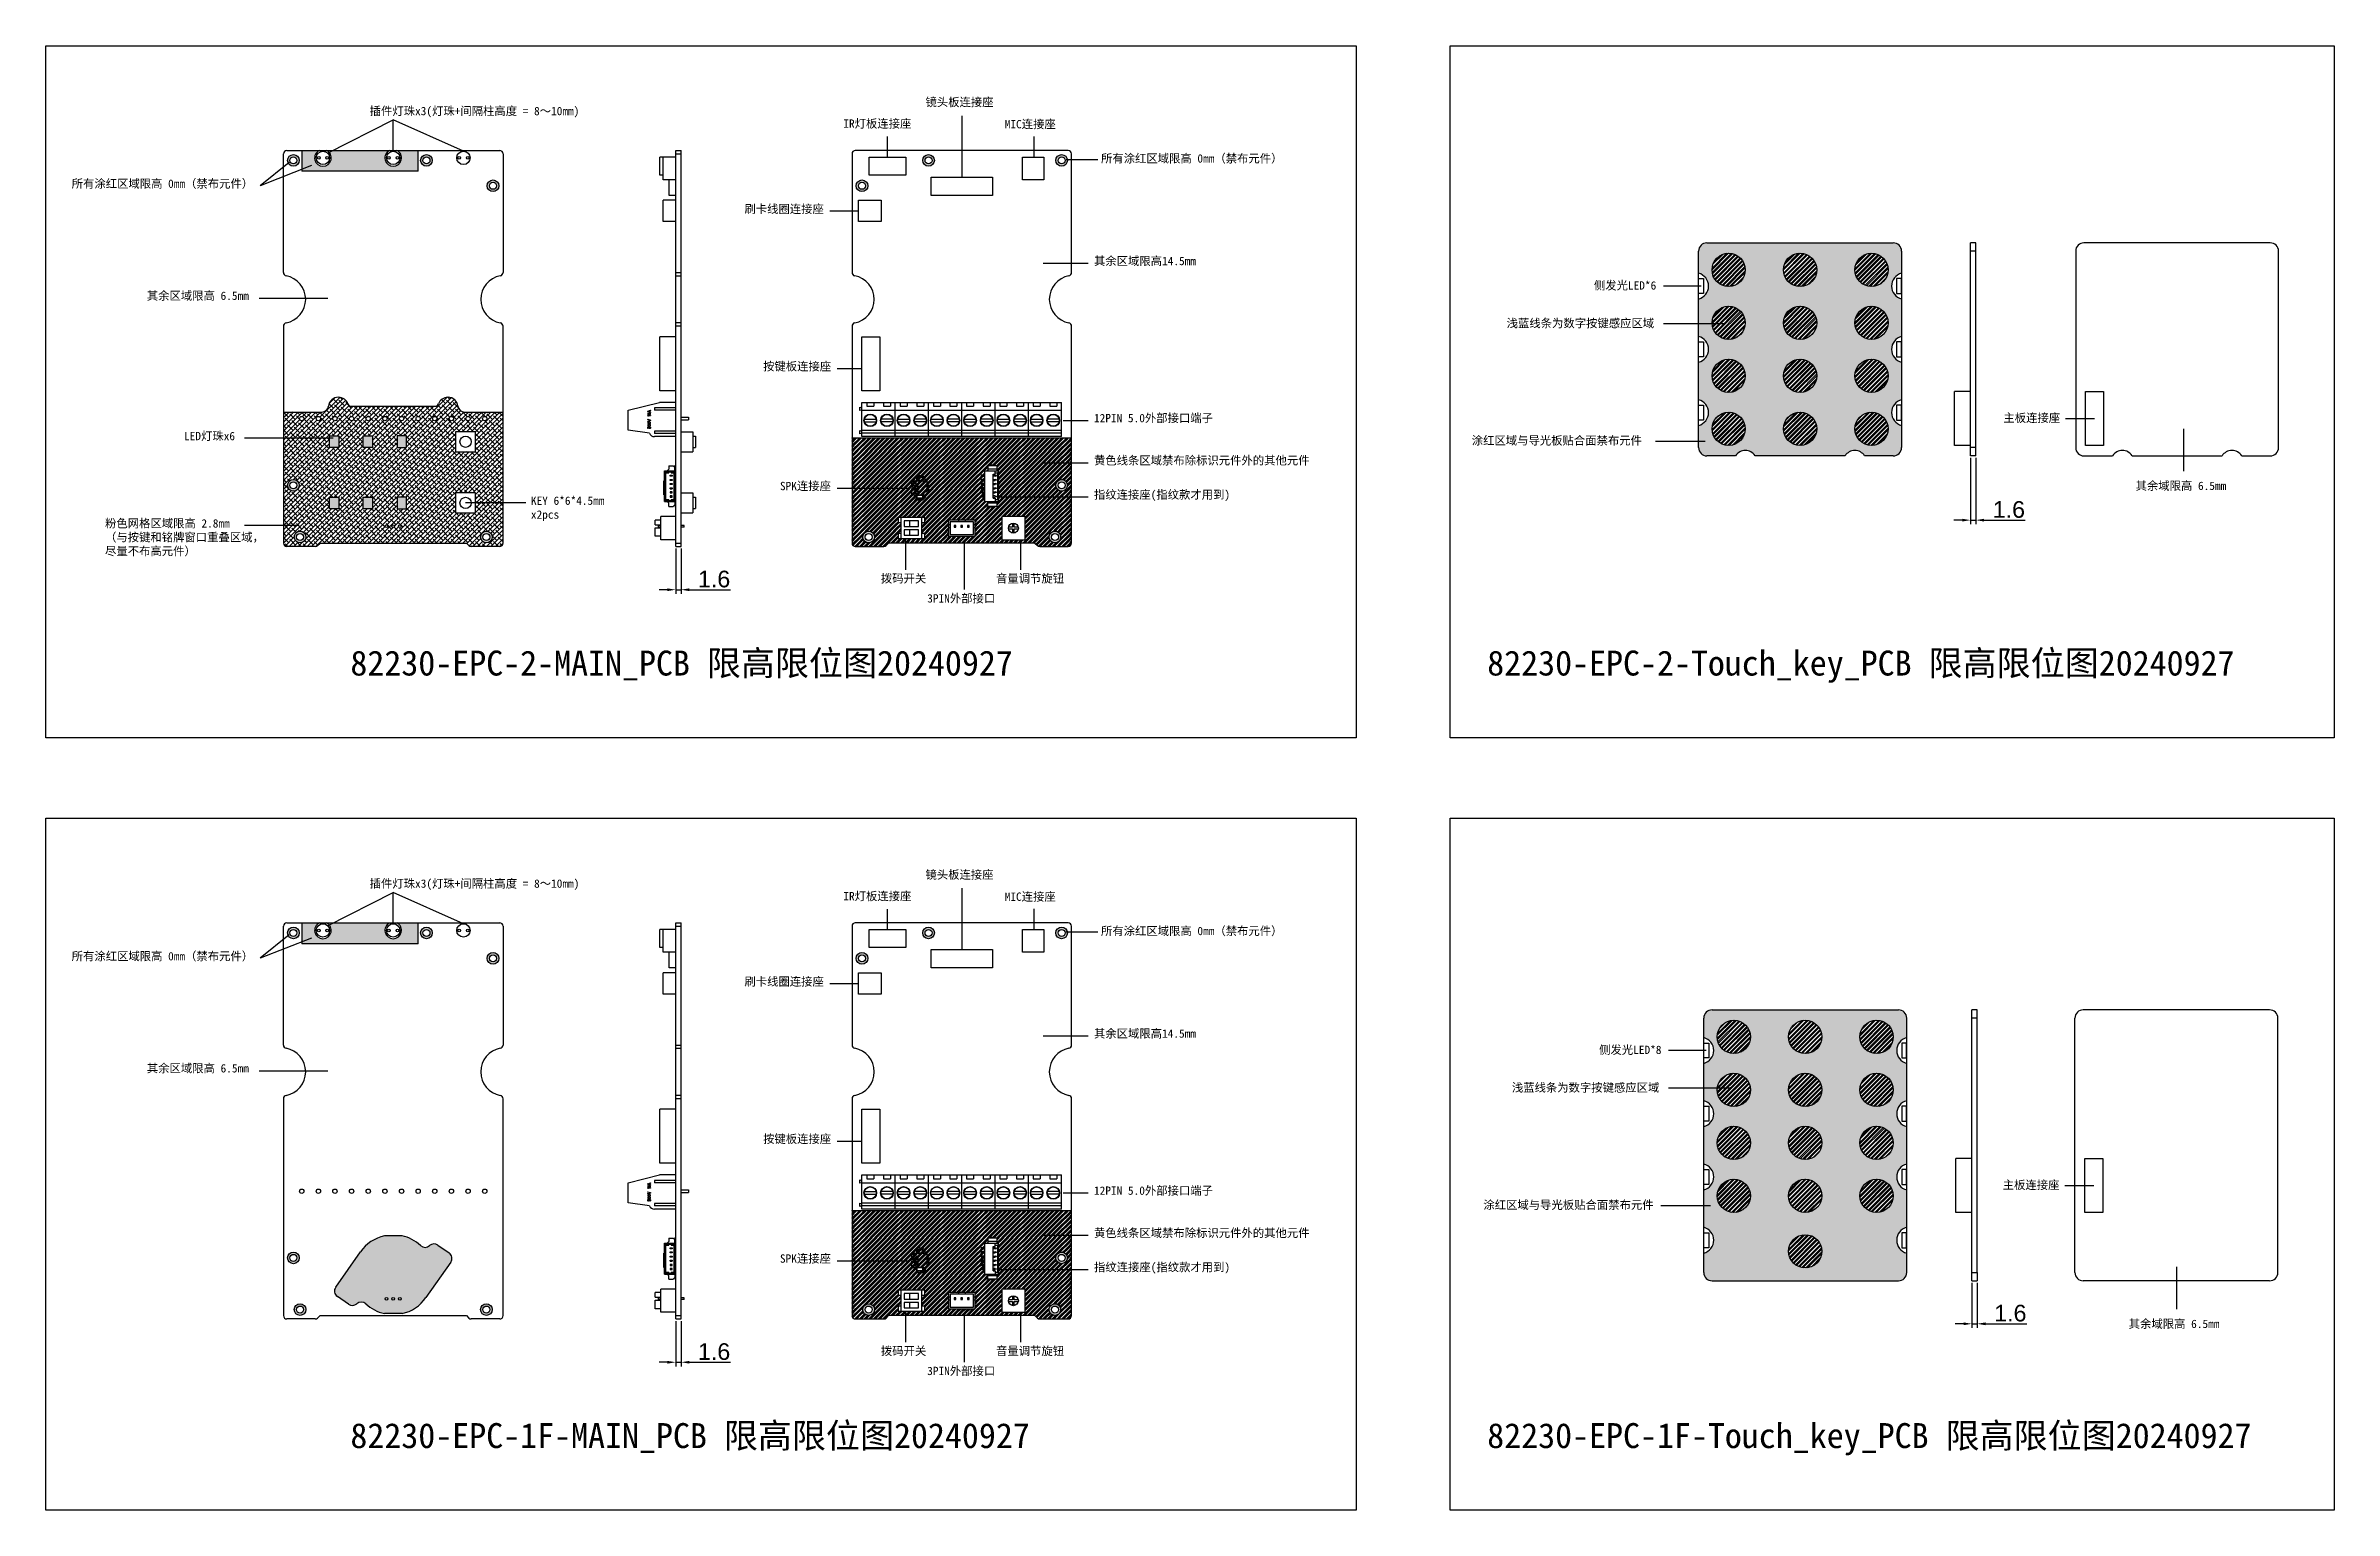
# Model space of a CAD drawing. Header units: millimetres. Extents: x 7 to 1252, y -707 to 211.
# Drawn here: x 7 to 694, y -707 to -267 of the extents above; entities that cross this region are included whole.
import ezdxf

# ---------------------------------------------------------------- set-up
doc = ezdxf.new("R2010")
doc.units = ezdxf.units.MM
doc.layers.add('02___PRT_ALL_AXES', color=7, linetype='Continuous')
doc.layers.add('03___PRT_ALL_CURVES', color=7, linetype='Continuous')
doc.styles.get("Standard").update_dxf_attribs({"font": 'arial.ttf'})
doc.dimstyles.new('ISO-25', dxfattribs={"dimtxt": 5, "dimasz": 2.5, "dimexe": 1.25, "dimexo": 0.625, "dimtad": 1, "dimdsep": 46, "dimtxsty": 'Standard', "dimcen": 0, "dimclrd": 6, "dimclre": 6, "dimadec": 0, "dimazin": 2, "dimtfac": 1, "dimtmove": 0, "dimatfit": 3, "dimfxl": 1, "dimarcsym": 0})

msp = doc.modelspace()

# ---------------------------------------------------------------- texts
at = {"attachment_point": 1}
for s, width, gutter_width, insert, char_height in [('{\\fSimSun|b0|i0|c134|p2;插件灯珠x3(灯珠+间隔柱高度 = 8～10mm)}', 66.17217, 12.5, (103.857, -285.298), 2.5), ('{\\fSimSun|b0|i0|c134|p2;IR灯板连接座}', 66.17217, 12.5, (246.225, -289.077), 2.5), ('{\\fSimSun|b0|i0|c134|p2;镜头板连接座}', 25.9697, 12.5, (270.918, -282.623), 2.5), ('{\\fSimSun|b0|i0|c134|p2;MIC连接座}', 25.9697, 12.5, (294.732, -289.234), 2.5), ('{\\fSimSun|b0|i0|c134|p2;所有涂红区域限高 0mm（禁布元件）}', 66.17217, 12.5, (323.669, -299.541), 2.5), ('{\\fSimSun|b0|i0|c134|p2;所有涂红区域限高 0mm（禁布元件）}', 66.17217, 12.5, (14.295, -307.124), 2.5), ('{\\fSimSun|b0|i0|c134|p2;刷卡线圈连接座}', 66.17217, 12.5, (216.497, -314.743), 2.5), ('{\\fSimSun|b0|i0|c134|p2;其余区域限高14.5mm}', 76.82538, 12.5, (321.561, -330.361), 2.5), ('{\\fSimSun|b0|i0|c134|p2;其余区域限高 6.5mm}', 66.17217, 12.5, (36.879, -340.801), 2.5), ('{\\fSimSun|b0|i0|c134|p2;侧发光LED*6}', 66.17217, 12.5, (471.822, -337.698), 2.5), ('{\\fSimSun|b0|i0|c134|p2;浅蓝线条为数字按键感应区域}', 66.17217, 12.5, (445.596, -349.057), 2.5), ('{\\fSimSun|b0|i0|c134|p2;按键板连接座}', 22.09357, 12.5, (222.11, -362.026), 2.5), ('{\\fSimSun|b0|i0|c134|p2;12PIN 5.0外部接口端子}', 37.92926, 12.5, (321.561, -377.559), 2.5), ('{\\fSimSun|b0|i0|c134|p2;主板连接座}', 66.17217, 12.5, (594.894, -377.501), 2.5), ('{\\fSimSun|b0|i0|c134|p2;LED灯珠x6}', 20.19457, 12.5, (48.066, -382.959), 2.5), ('{\\fSimSun|b0|i0|c134|p2;涂红区域与导光板贴合面禁布元件}', 66.17217, 12.5, (435.103, -384.295), 2.5), ('{\\fSimSun|b0|i0|c134|p2;黄色线条区域禁布除标识元件外的其他元件}', 76.82538, 12.5, (321.561, -390.284), 2.5), ('{\\fSimSun|b0|i0|c134|p2;SPK连接座}', 20.19457, 12.5, (227.17, -397.969), 2.5), ('{\\fSimSun|b0|i0|c134|p2;其余域限高 6.5mm}', 66.17217, 12.5, (634.637, -397.908), 2.5), ('{\\fSimSun|b0|i0|c134|p2;KEY 6*6*4.5mm x2pcs}', 25.20794, 12.5, (152.318, -402.377), 2.5), ('{\\fSimSun|b0|i0|c134|p2;指纹连接座(指纹款才用到)}', 50.30187, 12.5, (321.561, -400.562), 2.5), ('{\\fSimSun|b0|i0|c134|p2;粉色网格区域限高 2.8mm\\P（与按键和铭牌窗口重叠区域，尽量不布高元件）}', 50.5825, 12.5, (24.319, -409.198), 2.5), ('{\\fSimSun|b0|i0|c134|p2;拨码开关}', 25.92925, 12.5, (257.507, -425.751), 2.5), ('{\\fSimSun|b0|i0|c134|p2;音量调节旋钮}', 25.92925, 12.5, (292.115, -425.751), 2.5), ('{\\fSimSun|b0|i0|c134|p2;3PIN外部接口}', 25.92925, 12.5, (271.438, -431.73), 2.5), ('{\\fSimSun|b0|i0|c134|p2;82230-EPC-2-MAIN_PCB 限高限位图20240927}', 231.36184, 37.5, (98.065, -448.669), 7.5), ('{\\fSimSun|b0|i0|c134|p2;82230-EPC-2-Touch_key_PCB 限高限位图20240927}', 245.17605, 37.5, (439.752, -448.669), 7.5), ('{\\fSimSun|b0|i0|c134|p2;镜头板连接座}', 25.9697, 12.5, (270.918, -514.756), 2.5), ('{\\fSimSun|b0|i0|c134|p2;插件灯珠x3(灯珠+间隔柱高度 = 8～10mm)}', 66.17217, 12.5, (103.857, -517.431), 2.5), ('{\\fSimSun|b0|i0|c134|p2;IR灯板连接座}', 66.17217, 12.5, (246.225, -521.21), 2.5), ('{\\fSimSun|b0|i0|c134|p2;MIC连接座}', 25.9697, 12.5, (294.732, -521.368), 2.5), ('{\\fSimSun|b0|i0|c134|p2;所有涂红区域限高 0mm（禁布元件）}', 66.17217, 12.5, (323.669, -531.675), 2.5), ('{\\fSimSun|b0|i0|c134|p2;所有涂红区域限高 0mm（禁布元件）}', 66.17217, 12.5, (14.295, -539.257), 2.5), ('{\\fSimSun|b0|i0|c134|p2;刷卡线圈连接座}', 66.17217, 12.5, (216.497, -546.876), 2.5), ('{\\fSimSun|b0|i0|c134|p2;其余区域限高14.5mm}', 76.82538, 12.5, (321.561, -562.494), 2.5), ('{\\fSimSun|b0|i0|c134|p2;侧发光LED*8}', 66.17217, 12.5, (473.388, -567.381), 2.5), ('{\\fSimSun|b0|i0|c134|p2;其余区域限高 6.5mm}', 66.17217, 12.5, (36.879, -572.934), 2.5), ('{\\fSimSun|b0|i0|c134|p2;浅蓝线条为数字按键感应区域}', 66.17217, 12.5, (447.162, -578.739), 2.5), ('{\\fSimSun|b0|i0|c134|p2;按键板连接座}', 22.09357, 12.5, (222.11, -594.16), 2.5), ('{\\fSimSun|b0|i0|c134|p2;12PIN 5.0外部接口端子}', 37.92926, 12.5, (321.561, -609.692), 2.5), ('{\\fSimSun|b0|i0|c134|p2;主板连接座}', 66.17217, 12.5, (594.691, -607.983), 2.5), ('{\\fSimSun|b0|i0|c134|p2;涂红区域与导光板贴合面禁布元件}', 66.17217, 12.5, (438.598, -613.978), 2.5), ('{\\fSimSun|b0|i0|c134|p2;黄色线条区域禁布除标识元件外的其他元件}', 76.82538, 12.5, (321.561, -622.417), 2.5), ('{\\fSimSun|b0|i0|c134|p2;SPK连接座}', 20.19457, 12.5, (227.17, -630.102), 2.5), ('{\\fSimSun|b0|i0|c134|p2;指纹连接座(指纹款才用到)}', 50.30187, 12.5, (321.561, -632.696), 2.5), ('{\\fSimSun|b0|i0|c134|p2;其余域限高 6.5mm}', 66.17217, 12.5, (632.572, -649.72), 2.5), ('{\\fSimSun|b0|i0|c134|p2;拨码开关}', 25.92925, 12.5, (257.507, -657.885), 2.5), ('{\\fSimSun|b0|i0|c134|p2;音量调节旋钮}', 25.92925, 12.5, (292.115, -657.885), 2.5), ('{\\fSimSun|b0|i0|c134|p2;3PIN外部接口}', 25.92925, 12.5, (271.438, -663.863), 2.5), ('{\\fSimSun|b0|i0|c134|p2;82230-EPC-1F-MAIN_PCB 限高限位图20240927}', 231.36184, 37.5, (98.065, -680.802), 7.5), ('{\\fSimSun|b0|i0|c134|p2;82230-EPC-1F-Touch_key_PCB 限高限位图20240927}', 245.17605, 37.5, (439.752, -680.802), 7.5)]:
    msp.add_mtext_dynamic_manual_height_columns(s, width=width, gutter_width=gutter_width, heights=[0], dxfattribs=dict(at, insert=insert, char_height=char_height))

# ---------------------------------------------------------------- blocks, each defined once
blk = doc.blocks.new('*D11')
at = {"color": 6, "lineweight": -2}
for p, q in [((585.44, -638.66), (585.44, -652.21)), ((587.04, -638.66), (587.04, -652.21)), ((582.94, -650.96), (580.44, -650.96)), ((585.44, -650.96), (587.04, -650.96)), ((589.54, -650.96), (601.92, -650.96))]:
    blk.add_line(p, q, dxfattribs=at)
at = {"color": 6}
for points in [[(582.94, -650.54), (582.94, -651.38), (585.44, -650.96)], [(589.54, -650.54), (589.54, -651.38), (587.04, -650.96)]]:
    blk.add_solid(points, dxfattribs=at)
at = {"layer": 'Defpoints', "color": 0}
for p in [(585.44, -638.04), (587.04, -638.04), (587.04, -650.96)]:
    blk.add_point(p, dxfattribs=at)
at = {"color": 0, "insert": (596.98, -647.78), "char_height": 5, "attachment_point": 5}
blk.add_mtext('1.6', dxfattribs=at)
blk = doc.blocks.new('*D12')
at = {"color": 6, "lineweight": -2}
for p, q in [((195.84, -650.14), (195.84, -663.76)), ((197.44, -650.14), (197.44, -663.76)), ((193.34, -662.51), (190.84, -662.51)), ((195.84, -662.51), (197.44, -662.51)), ((199.94, -662.51), (212.32, -662.51))]:
    blk.add_line(p, q, dxfattribs=at)
at = {"color": 6}
for points in [[(193.34, -662.1), (193.34, -662.93), (195.84, -662.51)], [(199.94, -662.1), (199.94, -662.93), (197.44, -662.51)]]:
    blk.add_solid(points, dxfattribs=at)
at = {"layer": 'Defpoints', "color": 0}
for p in [(195.84, -649.51), (197.44, -649.51), (197.44, -662.51)]:
    blk.add_point(p, dxfattribs=at)
at = {"color": 0, "insert": (207.38, -659.34), "char_height": 5, "attachment_point": 5}
blk.add_mtext('1.6', dxfattribs=at)
blk = doc.blocks.new('*D8')
at = {"color": 6, "lineweight": -2}
for p, q in [((195.84, -418), (195.84, -431.63)), ((197.44, -418), (197.44, -431.63)), ((193.34, -430.38), (190.84, -430.38)), ((195.84, -430.38), (197.44, -430.38)), ((199.94, -430.38), (212.32, -430.38))]:
    blk.add_line(p, q, dxfattribs=at)
at = {"color": 6}
for points in [[(193.34, -429.96), (193.34, -430.8), (195.84, -430.38)], [(199.94, -429.96), (199.94, -430.8), (197.44, -430.38)]]:
    blk.add_solid(points, dxfattribs=at)
at = {"layer": 'Defpoints', "color": 0}
for p in [(195.84, -417.38), (197.44, -417.38), (197.44, -430.38)]:
    blk.add_point(p, dxfattribs=at)
at = {"color": 0, "insert": (207.38, -427.2), "char_height": 5, "attachment_point": 5}
blk.add_mtext('1.6', dxfattribs=at)
blk = doc.blocks.new('*D9')
at = {"color": 6, "lineweight": -2}
for p, q in [((585.01, -390.78), (585.01, -410.73)), ((586.61, -390.78), (586.61, -410.73)), ((582.51, -409.48), (580.01, -409.48)), ((585.01, -409.48), (586.61, -409.48)), ((589.11, -409.48), (601.48, -409.48))]:
    blk.add_line(p, q, dxfattribs=at)
at = {"color": 6}
for points in [[(582.51, -409.06), (582.51, -409.9), (585.01, -409.48)], [(589.11, -409.06), (589.11, -409.9), (586.61, -409.48)]]:
    blk.add_solid(points, dxfattribs=at)
at = {"layer": 'Defpoints', "color": 0}
for p in [(585.01, -390.15), (586.61, -390.15), (586.61, -409.48)]:
    blk.add_point(p, dxfattribs=at)
at = {"color": 0, "insert": (596.54, -406.3), "char_height": 5, "attachment_point": 5}
blk.add_mtext('1.6', dxfattribs=at)

# ---------------------------------------------------------------- dimensions: what is measured, and where the dimension line sits
for base, p1, p2, picture, middle in [((586.605, -409.479), (585.005, -390.155), (586.605, -390.155), '*D9', (596.545, -406.301)), ((197.44, -430.381), (195.84, -417.378), (197.44, -417.378), '*D8', (207.38, -427.204)), ((587.038, -650.96), (585.438, -638.037), (587.038, -638.037), '*D11', (596.977, -647.782)), ((197.44, -662.515), (195.84, -649.511), (197.44, -649.511), '*D12', (207.38, -659.337))]:
    dim = msp.add_linear_dim(base=base, p1=p1, p2=p2, dimstyle='ISO-25')
    dim.commit()
    dim.dimension.update_dxf_attribs({"geometry": picture, "text_midpoint": middle})

# ---------------------------------------------------------------- hatches: boundary and pattern name
h = msp.add_hatch(color=1)
h.dxf.hatch_style = 1
h.paths.add_polyline_path([(122.684, -301.378, 1), (119.184, -301.378, 1)])
h.paths.add_polyline_path([(119.884, -301.378, -1), (121.984, -301.378, -1)], flags=16)
h.paths.add_polyline_path([(140.684, -414.545, 1), (137.184, -414.545, 1)])
h.paths.add_polyline_path([(137.884, -414.545, -1), (139.984, -414.545, -1)], flags=16)
h.paths.add_polyline_path([(84.684, -414.545, 1), (81.184, -414.545, 1)])
h.paths.add_polyline_path([(81.884, -414.545, -1), (83.984, -414.545, -1)], flags=16)
h.paths.add_polyline_path([(82.684, -399.014, 1), (79.184, -399.014, 1)])
h.paths.add_polyline_path([(79.884, -399.014, -1), (81.984, -399.014, -1)], flags=16)
h.paths.add_polyline_path([(139.184, -309.014, 1), (142.684, -309.014, 1)])
h.paths.add_polyline_path([(141.984, -309.014, -1), (139.884, -309.014, -1)], flags=16)
h.paths.add_polyline_path([(79.184, -301.378, 1), (82.684, -301.378, 1)])
h.paths.add_polyline_path([(81.984, -301.378, -1), (79.884, -301.378, -1)], flags=16)
h.paths.add_polyline_path([(109.844, -298.378), (92.858, -298.378), (91.691, -298.97, -2.9758017), (88.73, -298.378), (83.434, -298.378), (83.434, -304.628), (118.434, -304.628), (118.434, -298.378), (112.024, -298.378, -4.3588989)])
h = msp.add_hatch(color=1)
h.dxf.hatch_style = 1
h.paths.add_polyline_path([(313.58, -301.378, 1), (310.08, -301.378, 1)])
h.paths.add_polyline_path([(312.88, -301.378, 1), (310.78, -301.378, 1)], flags=16)
h.paths.add_polyline_path([(273.58, -301.378, 1), (270.08, -301.378, 1)])
h.paths.add_polyline_path([(272.88, -301.378, 1), (270.78, -301.378, 1)], flags=16)
h.paths.add_polyline_path([(253.58, -309.014, 1), (250.08, -309.014, 1)])
h.paths.add_polyline_path([(252.88, -309.014, 1), (250.78, -309.014, 1)], flags=16)
h.paths.add_polyline_path([(313.58, -399.014, 1), (310.08, -399.014, 1)])
h.paths.add_polyline_path([(312.88, -399.014, 1), (310.78, -399.014, 1)], flags=16)
h.paths.add_polyline_path([(311.58, -414.545, 1), (308.08, -414.545, 1)])
h.paths.add_polyline_path([(310.88, -414.545, 1), (308.78, -414.545, 1)], flags=16)
h.paths.add_polyline_path([(255.58, -414.545, 1), (252.08, -414.545, 1)])
h.paths.add_polyline_path([(254.88, -414.545, 1), (252.78, -414.545, 1)], flags=16)
h = msp.add_hatch(color=1)
h.dxf.hatch_style = 1
h.paths.add_polyline_path([(503.28, -343.028), (503.28, -354.282, -0.7745967), (503.28, -362.028), (503.28, -373.282, -0.7745967), (503.28, -381.028), (503.28, -387.655, 0.4142136), (505.78, -390.155), (514.387, -390.155, -0.54687), (520.281, -390.155), (547.291, -390.155, -0.54687), (553.184, -390.155), (561.78, -390.155, 0.4142136), (564.28, -387.655), (564.28, -381.025, -0.7720886), (564.28, -373.285), (564.28, -362.025, -0.7720886), (564.28, -354.285), (564.28, -343.025, -0.7720886), (564.28, -335.285), (564.28, -328.655, 0.4142136), (561.78, -326.155), (505.78, -326.155, 0.4142136), (503.28, -328.655), (503.28, -335.282, -0.7745967)])
h.paths.add_polyline_path([(538.786, -350.195, -1), (528.786, -350.195, -1)], flags=16)
h.paths.add_polyline_path([(517.32, -350.195, -1), (507.32, -350.195, -1)], flags=16)
h.paths.add_polyline_path([(528.786, -334.275, -1), (538.786, -334.275, -1)], flags=16)
h.paths.add_polyline_path([(507.32, -334.275, -1), (517.32, -334.275, -1)], flags=16)
h.paths.add_polyline_path([(538.786, -366.115, -1), (528.786, -366.115, -1)], flags=16)
h.paths.add_polyline_path([(517.32, -366.115, -1), (507.32, -366.115, -1)], flags=16)
h.paths.add_polyline_path([(560.252, -350.195, -1), (550.252, -350.195, -1)], flags=16)
h.paths.add_polyline_path([(550.252, -334.275, -1), (560.252, -334.275, -1)], flags=16)
h.paths.add_polyline_path([(538.786, -382.035, -1), (528.786, -382.035, -1)], flags=16)
h.paths.add_polyline_path([(517.32, -382.035, -1), (507.32, -382.035, -1)], flags=16)
h.paths.add_polyline_path([(560.252, -366.115, -1), (550.252, -366.115, -1)], flags=16)
h.paths.add_polyline_path([(560.252, -382.035, -1), (550.252, -382.035, -1)], flags=16)
h = msp.add_hatch()
h.set_pattern_fill('ANSI32', color=143, scale=0.1)
h.set_pattern_definition([(45, (-283.1365, 5.93305), (-0.6735192, 0.6735192), []), (45, (-282.6875, 5.93305), (-0.6735192, 0.6735192), [])])
h.paths.add_polyline_path([(507.32, -334.275, 1), (517.32, -334.275, 1)])
h.paths.add_polyline_path([(528.786, -334.275, 1), (538.786, -334.275, 1)])
h.paths.add_polyline_path([(560.252, -334.275, 1), (550.252, -334.275, 1)])
h.paths.add_polyline_path([(560.252, -350.195, 1), (550.252, -350.195, 1)])
h.paths.add_polyline_path([(528.786, -350.195, 1), (538.786, -350.195, 1)])
h.paths.add_polyline_path([(517.32, -350.195, 1), (507.32, -350.195, 1)])
h.paths.add_polyline_path([(507.32, -366.115, 1), (517.32, -366.115, 1)])
h.paths.add_polyline_path([(538.786, -366.115, 1), (528.786, -366.115, 1)])
h.paths.add_polyline_path([(560.252, -366.115, 1), (550.252, -366.115, 1)])
h.paths.add_polyline_path([(560.252, -382.035, 1), (550.252, -382.035, 1)])
h.paths.add_polyline_path([(538.786, -382.035, 1), (528.786, -382.035, 1)])
h.paths.add_polyline_path([(517.32, -382.035, 1), (507.32, -382.035, 1)])
h = msp.add_hatch()
h.set_pattern_fill('ANSI38', color=241, scale=0.3)
h.paths.add_polyline_path([(143.934, -377.014), (132.386, -377.014, -0.3822863), (130.398, -375.234, 0.3822863), (127.416, -372.564, 0.3236685), (124.526, -374.566, -0.3181696), (123.583, -375.234), (98.285, -375.234, -0.3180805), (97.342, -374.566, 0.3180805), (94.512, -372.564, 0.3880994), (91.47, -375.233, -0.3823569), (89.482, -377.014), (77.934, -377.014), (77.934, -416.378, 0.4142136), (78.934, -417.378), (87.52, -417.378, 0.1989124), (88.227, -417.085), (88.934, -416.378), (132.934, -416.378), (133.641, -417.085, 0.1989124), (134.348, -417.378), (142.934, -417.378, 0.4142136), (143.934, -416.378)])
h.paths.add_polyline_path([(114.95, -402.555), (114.95, -406.055), (112.15, -406.055), (112.15, -402.555)], flags=16)
h.paths.add_polyline_path([(129.68, -401.305), (135.68, -401.305), (135.68, -407.305), (129.68, -407.305)], flags=16)
h.paths.add_polyline_path([(134.38, -404.305, -1), (130.98, -404.305, -1)], flags=0)
h.paths.add_polyline_path([(113.334, -411.308, -1), (112.534, -411.308, -1)], flags=16)
h.paths.add_polyline_path([(111.334, -411.308, -1), (110.534, -411.308, -1)], flags=16)
h.paths.add_polyline_path([(129.68, -388.905), (129.68, -382.905), (135.68, -382.905), (135.68, -388.905)], flags=16)
h.paths.add_polyline_path([(114.95, -387.655), (112.15, -387.655), (112.15, -384.155), (114.95, -384.155)], flags=16)
h.paths.add_polyline_path([(109.334, -411.308, -1), (108.534, -411.308, -1)], flags=16)
h.paths.add_polyline_path([(104.75, -402.555), (104.75, -406.055), (101.95, -406.055), (101.95, -402.555)], flags=16)
h.paths.add_polyline_path([(130.98, -385.905, -1), (134.38, -385.905, -1)], flags=0)
h.paths.add_polyline_path([(140.684, -414.545, -1), (137.184, -414.545, -1)], flags=16)
h.paths.add_polyline_path([(139.984, -414.545, -1), (137.884, -414.545, -1)], flags=0)
h.paths.add_polyline_path([(104.75, -387.655), (101.95, -387.655), (101.95, -384.155), (104.75, -384.155)], flags=16)
h.paths.add_polyline_path([(122.784, -378.978, -1), (124.084, -378.978, -1)], flags=16)
h.paths.add_polyline_path([(117.784, -378.978, -1), (119.084, -378.978, -1)], flags=16)
h.paths.add_polyline_path([(127.784, -378.978, -1), (129.084, -378.978, -1)], flags=16)
h.paths.add_polyline_path([(112.784, -378.978, -1), (114.084, -378.978, -1)], flags=16)
h.paths.add_polyline_path([(132.784, -378.978, -1), (134.084, -378.978, -1)], flags=16)
h.paths.add_polyline_path([(107.784, -378.978, -1), (109.084, -378.978, -1)], flags=16)
h.paths.add_polyline_path([(94.55, -402.555), (94.55, -406.055), (91.75, -406.055), (91.75, -402.555)], flags=16)
h.paths.add_polyline_path([(137.784, -378.978, -1), (139.084, -378.978, -1)], flags=16)
h.paths.add_polyline_path([(102.784, -378.978, -1), (104.084, -378.978, -1)], flags=16)
h.paths.add_polyline_path([(94.55, -387.655), (91.75, -387.655), (91.75, -384.155), (94.55, -384.155)], flags=16)
h.paths.add_polyline_path([(97.784, -378.978, -1), (99.084, -378.978, -1)], flags=16)
h.paths.add_polyline_path([(92.784, -378.978, -1), (94.084, -378.978, -1)], flags=16)
h.paths.add_polyline_path([(79.184, -399.014, -1), (82.684, -399.014, -1)], flags=16)
h.paths.add_polyline_path([(84.684, -414.545, -1), (81.184, -414.545, -1)], flags=16)
h.paths.add_polyline_path([(87.784, -378.978, -1), (89.084, -378.978, -1)], flags=16)
h.paths.add_polyline_path([(79.884, -399.014, -1), (81.984, -399.014, -1)], flags=0)
h.paths.add_polyline_path([(83.984, -414.545, -1), (81.884, -414.545, -1)], flags=0)
h.paths.add_polyline_path([(82.784, -378.978, -1), (84.084, -378.978, -1)], flags=16)
h = msp.add_hatch(color=2)
h.dxf.hatch_style = 1
h.paths.add_polyline_path([(94.55, -384.155), (91.75, -384.155), (91.75, -387.655), (94.55, -387.655)])
h.paths.add_polyline_path([(101.95, -387.655), (104.75, -387.655), (104.75, -384.155), (101.95, -384.155)])
h.paths.add_polyline_path([(114.95, -387.655), (114.95, -384.155), (112.15, -384.155), (112.15, -387.655)])
h = msp.add_hatch()
h.set_pattern_fill('GOST_GROUND', color=61, scale=0.1)
h.set_pattern_definition([(45, (58.3986, -429.0082), (1.4142136, 0), [2]), (45, (58.6986, -429.0082), (1.4142136, 0), [2]), (45, (58.9986, -429.0082), (1.4142136, 0), [2])])
h.paths.add_polyline_path([(314.83, -402.492), (314.83, -384.786), (248.83, -384.786), (248.83, -416.378, 0.4142136), (249.83, -417.378), (258.416, -417.378, 0.1989124), (259.123, -417.085), (259.83, -416.378), (303.83, -416.378), (304.537, -417.085, 0.1989124), (305.244, -417.378), (313.83, -417.378, 0.4142136), (314.83, -416.378), (314.83, -402.492), (292.83, -402.492), (292.83, -403.878), (292.43, -403.878), (292.43, -405.378), (291.83, -405.378), (291.63, -405.578), (289.83, -405.578), (289.63, -405.378), (289.63, -403.878), (288.63, -403.878), (288.63, -402.538), (287.63, -402.538), (287.63, -402.218), (288.63, -402.218), (288.63, -401.288), (287.63, -401.288), (287.63, -400.968), (288.63, -400.968), (288.63, -400.038), (287.63, -400.038), (287.63, -399.718), (288.63, -399.718), (288.63, -398.788), (287.63, -398.788), (287.63, -398.468), (288.63, -398.468), (288.63, -397.538), (287.63, -397.538), (287.63, -397.218), (288.63, -397.218), (288.63, -396.288), (287.63, -396.288), (287.63, -395.968), (288.63, -395.968), (288.63, -394.628), (289.63, -394.628), (289.63, -393.128), (289.83, -392.928), (291.63, -392.928), (291.83, -393.128), (292.43, -393.128), (292.43, -394.628), (292.83, -394.628), (292.83, -402.492)])
h.paths.add_polyline_path([(313.58, -399.014, -1), (310.08, -399.014, -1)], flags=16)
h.paths.add_polyline_path([(312.88, -399.014, -1), (310.78, -399.014, -1)], flags=0)
h.paths.add_polyline_path([(300.83, -408.378), (300.83, -415.378), (293.83, -415.378), (293.83, -408.378)], flags=16)
h.paths.add_polyline_path([(298.83, -411.878, -1), (295.83, -411.878, -1)], flags=0)
h.paths.add_polyline_path([(311.58, -414.545, -1), (308.08, -414.545, -1)], flags=16)
h.paths.add_polyline_path([(310.88, -414.545, -1), (308.78, -414.545, -1)], flags=0)
h.paths.add_polyline_path([(285.83, -409.458), (285.83, -414.298), (277.83, -414.298), (277.83, -409.458)], flags=16)
h.paths.add_polyline_path([(285.33, -409.958), (285.33, -413.798), (278.33, -413.798), (278.33, -409.958)], flags=0)
h.paths.add_polyline_path([(284.08, -411.058), (284.08, -411.558), (283.58, -411.558), (283.58, -411.058)], flags=0)
h.paths.add_polyline_path([(282.08, -411.058), (282.08, -411.558), (281.58, -411.558), (281.58, -411.058)], flags=0)
h.paths.add_polyline_path([(280.08, -411.058), (280.08, -411.558), (279.58, -411.558), (279.58, -411.058)], flags=0)
h.paths.add_polyline_path([(266.83, -397.628), (268.33, -397.628), (268.33, -397.579), (268.3, -397.579)], flags=16)
h.paths.add_polyline_path([(268.32, -397.559, -1), (268.28, -397.559)], flags=16)
h.paths.add_polyline_path([(270.08, -397.559), (270.1, -397.559), (270.1, -397.349), (270.1, -397.344, 0.2403212), (270.08, -397.314), (270.08, -396.599), (270.06, -396.599), (270.06, -396.619, 2.4142136), (270.04, -396.599), (268.28, -396.599, -0.4142136), (268.3, -396.579), (268.33, -396.579), (268.33, -396.148), (268.28, -396.148, -1), (268.32, -396.148), (268.33, -396.128), (268.33, -396.579), (270.08, -396.579)], flags=16)
h.paths.add_polyline_path([(270.06, -401.967, 2.4142136), (270.04, -401.947), (268.3, -401.947), (268.3, -402.907), (268.32, -402.907, -1), (268.28, -402.907), (268.3, -402.907), (268.3, -402.887, 2.4142136), (268.32, -402.907), (270.06, -402.907), (270.06, -401.947), (270.04, -401.947, -1), (270.08, -401.947), (270.06, -401.947)], flags=16)
h.paths.add_polyline_path([(267.83, -398.978), (267.83, -399.278), (267.43, -399.207), (267.43, -399.048)], flags=16)
h.paths.add_polyline_path([(267.83, -400.228), (267.83, -400.528), (267.43, -400.457), (267.43, -400.298)], flags=16)
h.paths.add_polyline_path([(270.68, -408.728), (270.68, -410.228), (269.83, -410.228), (269.83, -413.528), (270.68, -413.528), (270.68, -415.028), (269.83, -415.028), (263.53, -415.028), (262.68, -415.028), (262.68, -413.528), (263.53, -413.528), (263.53, -410.228), (262.68, -410.228), (262.68, -408.728), (263.53, -408.728), (269.83, -408.728)], flags=16)
h.paths.add_polyline_path([(268.83, -409.728), (268.83, -411.378), (264.53, -411.378), (264.53, -409.728)], flags=0)
h.paths.add_polyline_path([(268.83, -412.378), (268.83, -414.028), (264.53, -414.028), (264.53, -412.378)], flags=0)
h.paths.add_polyline_path([(255.58, -414.545, -1), (252.08, -414.545, -1)], flags=16)
h.paths.add_polyline_path([(254.88, -414.545, -1), (252.78, -414.545, -1)], flags=0)
h = msp.add_hatch(color=2)
h.dxf.hatch_style = 1
h.paths.add_polyline_path([(94.55, -402.555), (91.75, -402.555), (91.75, -406.055), (94.55, -406.055)])
h.paths.add_polyline_path([(101.95, -406.055), (104.75, -406.055), (104.75, -402.555), (101.95, -402.555)])
h.paths.add_polyline_path([(114.95, -406.055), (114.95, -402.555), (112.15, -402.555), (112.15, -406.055)])
h = msp.add_hatch(color=1)
h.dxf.hatch_style = 1
h.paths.add_polyline_path([(122.684, -533.511, 1), (119.184, -533.511, 1)])
h.paths.add_polyline_path([(121.984, -533.511, 1), (119.884, -533.511, 1)], flags=16)
h.paths.add_polyline_path([(140.684, -646.678, 1), (137.184, -646.678, 1)])
h.paths.add_polyline_path([(139.984, -646.678, 1), (137.884, -646.678, 1)], flags=16)
h.paths.add_polyline_path([(84.684, -646.678, 1), (81.184, -646.678, 1)])
h.paths.add_polyline_path([(83.984, -646.678, 1), (81.884, -646.678, 1)], flags=16)
h.paths.add_polyline_path([(82.684, -631.147, 1), (79.184, -631.147, 1)])
h.paths.add_polyline_path([(81.984, -631.147, 1), (79.884, -631.147, 1)], flags=16)
h.paths.add_polyline_path([(142.684, -541.147, 1), (139.184, -541.147, 1)])
h.paths.add_polyline_path([(141.984, -541.147, 1), (139.884, -541.147, 1)], flags=16)
h.paths.add_polyline_path([(82.684, -533.511, 1), (79.184, -533.511, 1)])
h.paths.add_polyline_path([(81.984, -533.511, 1), (79.884, -533.511, 1)], flags=16)
h.paths.add_polyline_path([(118.434, -536.761), (118.434, -530.511), (112.024, -530.511, -4.3588989), (109.844, -530.511), (92.858, -530.511), (91.691, -531.103, -2.9758017), (88.73, -530.511), (83.434, -530.511), (83.434, -536.761)])
h = msp.add_hatch(color=1)
h.dxf.hatch_style = 1
h.paths.add_polyline_path([(313.58, -533.511, 1), (310.08, -533.511, 1)])
h.paths.add_polyline_path([(312.88, -533.511, 1), (310.78, -533.511, 1)], flags=16)
h.paths.add_polyline_path([(273.58, -533.511, 1), (270.08, -533.511, 1)])
h.paths.add_polyline_path([(272.88, -533.511, 1), (270.78, -533.511, 1)], flags=16)
h.paths.add_polyline_path([(253.58, -541.147, 1), (250.08, -541.147, 1)])
h.paths.add_polyline_path([(252.88, -541.147, 1), (250.78, -541.147, 1)], flags=16)
h.paths.add_polyline_path([(313.58, -631.147, 1), (310.08, -631.147, 1)])
h.paths.add_polyline_path([(312.88, -631.147, 1), (310.78, -631.147, 1)], flags=16)
h.paths.add_polyline_path([(311.58, -646.678, 1), (308.08, -646.678, 1)])
h.paths.add_polyline_path([(310.88, -646.678, 1), (308.78, -646.678, 1)], flags=16)
h.paths.add_polyline_path([(255.58, -646.678, 1), (252.08, -646.678, 1)])
h.paths.add_polyline_path([(254.88, -646.678, 1), (252.78, -646.678, 1)], flags=16)
h = msp.add_hatch(color=1)
h.dxf.hatch_style = 1
h.paths.add_polyline_path([(504.834, -629.713), (504.834, -635.537, 0.4142136), (507.334, -638.037), (563.334, -638.037, 0.4142136), (565.834, -635.537), (565.834, -629.71, -0.7745967), (565.834, -621.964), (565.834, -610.71, -0.7745967), (565.834, -602.964), (565.834, -591.71, -0.7745967), (565.834, -583.964), (565.834, -572.71, -0.7745967), (565.834, -564.964), (565.834, -559.137, 0.4142136), (563.334, -556.637), (507.334, -556.637, 0.4142136), (504.834, -559.137), (504.834, -564.961, -0.7771088), (504.834, -572.713), (504.834, -583.961, -0.7771088), (504.834, -591.713), (504.834, -602.961, -0.7771088), (504.834, -610.713), (504.834, -621.961, -0.7771088)])
h.paths.add_polyline_path([(508.874, -612.517, -1), (518.874, -612.517, -1)], flags=16)
h.paths.add_polyline_path([(540.334, -629.177, -1), (530.334, -629.177, -1)], flags=16)
h.paths.add_polyline_path([(530.334, -612.517, -1), (540.334, -612.517, -1)], flags=16)
h.paths.add_polyline_path([(508.874, -596.597, -1), (518.874, -596.597, -1)], flags=16)
h.paths.add_polyline_path([(530.334, -596.597, -1), (540.334, -596.597, -1)], flags=16)
h.paths.add_polyline_path([(551.794, -612.517, -1), (561.794, -612.517, -1)], flags=16)
h.paths.add_polyline_path([(551.794, -596.597, -1), (561.794, -596.597, -1)], flags=16)
h.paths.add_polyline_path([(508.874, -580.677, -1), (518.874, -580.677, -1)], flags=16)
h.paths.add_polyline_path([(530.334, -580.677, -1), (540.334, -580.677, -1)], flags=16)
h.paths.add_polyline_path([(551.794, -580.677, -1), (561.794, -580.677, -1)], flags=16)
h.paths.add_polyline_path([(508.874, -564.757, -1), (518.874, -564.757, -1)], flags=16)
h.paths.add_polyline_path([(530.334, -564.757, -1), (540.334, -564.757, -1)], flags=16)
h.paths.add_polyline_path([(551.794, -564.757, -1), (561.794, -564.757, -1)], flags=16)
h = msp.add_hatch()
h.set_pattern_fill('ANSI32', color=143, scale=0.1)
h.set_pattern_definition([(45, (-251.0382, 4.4429), (-0.6735192, 0.6735192), []), (45, (-250.5892, 4.4429), (-0.6735192, 0.6735192), [])])
h.paths.add_polyline_path([(508.874, -564.757, 1), (518.874, -564.757, 1)])
h.paths.add_polyline_path([(530.334, -564.757, 1), (540.334, -564.757, 1)])
h.paths.add_polyline_path([(561.794, -564.757, 1), (551.794, -564.757, 1)])
h.paths.add_polyline_path([(518.874, -580.677, 1), (508.874, -580.677, 1)])
h.paths.add_polyline_path([(540.334, -580.677, 1), (530.334, -580.677, 1)])
h.paths.add_polyline_path([(561.794, -580.677, 1), (551.794, -580.677, 1)])
h.paths.add_polyline_path([(508.874, -596.597, 1), (518.874, -596.597, 1)])
h.paths.add_polyline_path([(540.334, -596.597, 1), (530.334, -596.597, 1)])
h.paths.add_polyline_path([(561.794, -596.597, 1), (551.794, -596.597, 1)])
h.paths.add_polyline_path([(518.874, -612.517, 1), (508.874, -612.517, 1)])
h.paths.add_polyline_path([(540.334, -612.517, 1), (530.334, -612.517, 1)])
h.paths.add_polyline_path([(561.794, -612.517, 1), (551.794, -612.517, 1)])
h.paths.add_polyline_path([(540.334, -629.177, 1), (530.334, -629.177, 1)])
h = msp.add_hatch()
h.set_pattern_fill('GOST_GROUND', color=61, scale=0.1)
h.set_pattern_definition([(45, (58.3986, -661.1415), (1.4142136, 0), [2]), (45, (58.6986, -661.1415), (1.4142136, 0), [2]), (45, (58.9986, -661.1415), (1.4142136, 0), [2])])
h.paths.add_polyline_path([(314.83, -634.625), (314.83, -616.919), (248.83, -616.919), (248.83, -648.511, 0.4142136), (249.83, -649.511), (258.416, -649.511, 0.1989124), (259.123, -649.218), (259.83, -648.511), (303.83, -648.511), (304.537, -649.218, 0.1989124), (305.244, -649.511), (313.83, -649.511, 0.4142136), (314.83, -648.511), (314.83, -634.625), (292.83, -634.625), (292.83, -636.011), (292.43, -636.011), (292.43, -637.511), (291.83, -637.511), (291.63, -637.711), (289.83, -637.711), (289.63, -637.511), (289.63, -636.011), (288.63, -636.011), (288.63, -634.671), (287.63, -634.671), (287.63, -634.351), (288.63, -634.351), (288.63, -633.421), (287.63, -633.421), (287.63, -633.101), (288.63, -633.101), (288.63, -632.171), (287.63, -632.171), (287.63, -631.851), (288.63, -631.851), (288.63, -630.921), (287.63, -630.921), (287.63, -630.601), (288.63, -630.601), (288.63, -629.671), (287.63, -629.671), (287.63, -629.351), (288.63, -629.351), (288.63, -628.421), (287.63, -628.421), (287.63, -628.101), (288.63, -628.101), (288.63, -626.761), (289.63, -626.761), (289.63, -625.261), (289.83, -625.061), (291.63, -625.061), (291.83, -625.261), (292.43, -625.261), (292.43, -626.761), (292.83, -626.761), (292.83, -634.625)])
h.paths.add_polyline_path([(313.58, -631.147, -1), (310.08, -631.147, -1)], flags=16)
h.paths.add_polyline_path([(312.88, -631.147, -1), (310.78, -631.147, -1)], flags=0)
h.paths.add_polyline_path([(300.83, -640.511), (300.83, -647.511), (293.83, -647.511), (293.83, -640.511)], flags=16)
h.paths.add_polyline_path([(298.83, -644.011, -1), (295.83, -644.011, -1)], flags=0)
h.paths.add_polyline_path([(311.58, -646.678, -1), (308.08, -646.678, -1)], flags=16)
h.paths.add_polyline_path([(310.88, -646.678, -1), (308.78, -646.678, -1)], flags=0)
h.paths.add_polyline_path([(285.83, -641.591), (285.83, -646.431), (277.83, -646.431), (277.83, -641.591)], flags=16)
h.paths.add_polyline_path([(285.33, -642.091), (285.33, -645.931), (278.33, -645.931), (278.33, -642.091)], flags=0)
h.paths.add_polyline_path([(284.08, -643.191), (284.08, -643.691), (283.58, -643.691), (283.58, -643.191)], flags=0)
h.paths.add_polyline_path([(282.08, -643.191), (282.08, -643.691), (281.58, -643.691), (281.58, -643.191)], flags=0)
h.paths.add_polyline_path([(280.08, -643.191), (280.08, -643.691), (279.58, -643.691), (279.58, -643.191)], flags=0)
h.paths.add_polyline_path([(266.83, -629.761), (268.33, -629.761), (268.33, -629.712), (268.3, -629.712)], flags=16)
h.paths.add_polyline_path([(268.32, -629.692, -1), (268.28, -629.692)], flags=16)
h.paths.add_polyline_path([(270.08, -629.692), (270.1, -629.692), (270.1, -629.482), (270.1, -629.478, 0.2403212), (270.08, -629.447), (270.08, -628.732), (270.06, -628.732), (270.06, -628.752, 2.4142136), (270.04, -628.732), (268.28, -628.732, -0.4142136), (268.3, -628.712), (268.33, -628.712), (268.33, -628.281), (268.28, -628.281, -1), (268.32, -628.281), (268.33, -628.261), (268.33, -628.712), (270.08, -628.712)], flags=16)
h.paths.add_polyline_path([(270.06, -634.101, 2.4142136), (270.04, -634.081), (268.3, -634.081), (268.3, -635.041), (268.32, -635.041, -1), (268.28, -635.041), (268.3, -635.041), (268.3, -635.021, 2.4142136), (268.32, -635.041), (270.06, -635.041), (270.06, -634.081), (270.04, -634.081, -1), (270.08, -634.081), (270.06, -634.081)], flags=16)
h.paths.add_polyline_path([(267.83, -631.111), (267.83, -631.411), (267.43, -631.341), (267.43, -631.182)], flags=16)
h.paths.add_polyline_path([(267.83, -632.361), (267.83, -632.661), (267.43, -632.591), (267.43, -632.432)], flags=16)
h.paths.add_polyline_path([(270.68, -640.861), (270.68, -642.361), (269.83, -642.361), (269.83, -645.661), (270.68, -645.661), (270.68, -647.161), (269.83, -647.161), (263.53, -647.161), (262.68, -647.161), (262.68, -645.661), (263.53, -645.661), (263.53, -642.361), (262.68, -642.361), (262.68, -640.861), (263.53, -640.861), (269.83, -640.861)], flags=16)
h.paths.add_polyline_path([(268.83, -641.861), (268.83, -643.511), (264.53, -643.511), (264.53, -641.861)], flags=0)
h.paths.add_polyline_path([(268.83, -644.511), (268.83, -646.161), (264.53, -646.161), (264.53, -644.511)], flags=0)
h.paths.add_polyline_path([(255.58, -646.678, -1), (252.08, -646.678, -1)], flags=16)
h.paths.add_polyline_path([(254.88, -646.678, -1), (252.78, -646.678, -1)], flags=0)
h = msp.add_hatch(color=1)
h.dxf.hatch_style = 1
h.paths.add_polyline_path([(128.22, -632.441, 0.4142136), (127.729, -629.656), (124.376, -627.308, 0.3523379), (121.875, -627.475, -0.3931566), (119.15, -627.461, 0.1333159), (113.6, -624.507), (108.267, -624.507, 0.1860677), (101.104, -629.324), (93.648, -639.973, 0.4142136), (94.139, -642.759), (97.491, -645.106, 0.3523379), (99.993, -644.939, -0.3931566), (102.717, -644.953, 0.1333159), (108.267, -647.907), (113.6, -647.907, 0.1860677), (120.764, -643.09)])
h.paths.add_polyline_path([(113.334, -643.441, -1), (112.534, -643.441, -1)], flags=16)
h.paths.add_polyline_path([(111.334, -643.441, -1), (110.534, -643.441, -1)], flags=16)
h.paths.add_polyline_path([(109.334, -643.441, -1), (108.534, -643.441, -1)], flags=16)

# ---------------------------------------------------------------- linework, layer by layer
at = {"color": 6}
for p, q in [((281.942, -306.378), (281.942, -287.972)), ((91.226, -299.206), (110.934, -289.211)), ((132.048, -298.628), (110.934, -289.211)), ((110.934, -298.628), (110.934, -289.211)), ((259.471, -300.378), (259.471, -294.194)), ((303.533, -300.378), (303.533, -294.175)), ((79.619, -301.983), (70.985, -308.984)), ((322.738, -301.193), (313.189, -301.193)), ((86.402, -302.95), (70.985, -308.984)), ((242.119, -316.578), (250.83, -316.578)), ((306.33, -332.29), (319.83, -332.29)), ((70.644, -342.769), (91.294, -342.769)), ((504.03, -339.155), (492.691, -339.155)), ((511.226, -350.514), (492.691, -350.514)), ((244.364, -363.956), (251.83, -363.956)), ((92.858, -384.887), (66.217, -384.887)), ((312.318, -379.488), (319.83, -379.488)), ((613.547, -378.957), (622.258, -378.957)), ((648.984, -382.03), (648.984, -394.716)), ((490.373, -385.752), (505.284, -385.752)), ((306.33, -392.213), (319.83, -392.213)), ((150.787, -404.305), (132.68, -404.305)), ((244.364, -399.898), (265.995, -399.898)), ((292.83, -402.492), (319.83, -402.492)), ((82.662, -411.126), (66.217, -411.126)), ((264.859, -415.463), (264.859, -424.382)), ((282.55, -415.463), (282.55, -430.332)), ((299.467, -415.463), (299.467, -424.382)), ((91.226, -531.339), (110.934, -521.344)), ((132.048, -530.761), (110.934, -521.344)), ((110.934, -530.761), (110.934, -521.344)), ((281.942, -538.511), (281.942, -520.105)), ((259.471, -532.511), (259.471, -526.327)), ((303.533, -532.511), (303.533, -526.308)), ((79.619, -534.116), (70.985, -541.117)), ((86.402, -535.083), (70.985, -541.117)), ((322.738, -533.326), (313.189, -533.326)), ((242.119, -548.711), (250.83, -548.711)), ((306.33, -564.423), (319.83, -564.423)), ((505.596, -568.837), (494.257, -568.837)), ((70.644, -574.902), (91.294, -574.902)), ((512.792, -580.196), (494.257, -580.196)), ((244.364, -596.089), (251.83, -596.089)), ((312.318, -611.621), (319.83, -611.621)), ((613.343, -609.439), (622.054, -609.439)), ((491.939, -615.434), (506.851, -615.434)), ((306.33, -624.347), (319.83, -624.347)), ((244.364, -632.032), (265.995, -632.032)), ((292.83, -634.625), (319.83, -634.625)), ((646.918, -633.842), (646.918, -646.529)), ((264.859, -647.597), (264.859, -656.515)), ((282.55, -647.597), (282.55, -662.465)), ((299.467, -647.597), (299.467, -656.515))]:
    msp.add_line(p, q, dxfattribs=at)
at = {"color": 7, "linetype": 'Continuous'}
for p, q in [((77.934, -335.069), (77.934, -299.378)), ((78.934, -298.378), (142.934, -298.378)), ((143.934, -299.378), (143.934, -335.069)), ((195.84, -417.378), (195.84, -298.378)), ((195.84, -298.378), (197.44, -298.378)), ((195.84, -299.378), (197.44, -299.378)), ((197.44, -417.378), (197.44, -298.378)), ((248.83, -299.378), (248.83, -335.069)), ((313.83, -298.378), (249.83, -298.378)), ((314.83, -335.069), (314.83, -299.378)), ((195.84, -335.069), (197.44, -335.069)), ((195.84, -336.052), (197.44, -336.052)), ((197.44, -350.204), (195.84, -350.204)), ((77.934, -351.187), (77.934, -416.378)), ((143.934, -416.378), (143.934, -351.187)), ((197.44, -351.187), (195.84, -351.187)), ((248.83, -351.187), (248.83, -416.378)), ((314.83, -416.378), (314.83, -351.187)), ((135.68, -382.905), (129.68, -382.905)), ((129.68, -382.905), (129.68, -388.905)), ((135.68, -388.905), (135.68, -382.905)), ((197.44, -378.578), (199.64, -378.578)), ((197.44, -379.378), (199.64, -379.378)), ((199.64, -378.578), (199.64, -379.378)), ((129.68, -388.905), (135.68, -388.905)), ((135.68, -401.305), (129.68, -401.305)), ((129.68, -401.305), (129.68, -407.305)), ((135.68, -407.305), (135.68, -401.305)), ((129.68, -407.305), (135.68, -407.305)), ((198.34, -411.058), (197.44, -411.058)), ((198.34, -411.558), (197.44, -411.558)), ((198.34, -411.558), (198.34, -411.058)), ((87.52, -417.378), (78.934, -417.378)), ((88.227, -417.085), (88.934, -416.378)), ((88.934, -416.378), (132.934, -416.378)), ((132.934, -416.378), (133.641, -417.085)), ((142.934, -417.378), (134.348, -417.378)), ((195.84, -416.378), (197.44, -416.378)), ((195.84, -417.378), (197.44, -417.378)), ((249.83, -417.378), (258.416, -417.378)), ((259.123, -417.085), (259.83, -416.378)), ((303.83, -416.378), (259.83, -416.378)), ((303.83, -416.378), (304.537, -417.085)), ((305.244, -417.378), (313.83, -417.378)), ((77.934, -567.202), (77.934, -531.511)), ((78.934, -530.511), (142.934, -530.511)), ((143.934, -531.511), (143.934, -567.202)), ((195.84, -649.511), (195.84, -530.511)), ((195.84, -530.511), (197.44, -530.511)), ((195.84, -531.511), (197.44, -531.511)), ((197.44, -649.511), (197.44, -530.511)), ((248.83, -531.511), (248.83, -567.202)), ((313.83, -530.511), (249.83, -530.511)), ((314.83, -567.202), (314.83, -531.511)), ((195.84, -567.202), (197.44, -567.202)), ((195.84, -568.185), (197.44, -568.185)), ((77.934, -583.321), (77.934, -648.511)), ((143.934, -648.511), (143.934, -583.321)), ((197.44, -582.337), (195.84, -582.337)), ((197.44, -583.321), (195.84, -583.321)), ((248.83, -583.321), (248.83, -648.511)), ((314.83, -648.511), (314.83, -583.321)), ((197.44, -610.711), (199.64, -610.711)), ((197.44, -611.511), (199.64, -611.511)), ((199.64, -610.711), (199.64, -611.511)), ((198.34, -643.191), (197.44, -643.191)), ((198.34, -643.691), (197.44, -643.691)), ((198.34, -643.691), (198.34, -643.191)), ((87.52, -649.511), (78.934, -649.511)), ((88.227, -649.218), (88.934, -648.511)), ((88.934, -648.511), (132.934, -648.511)), ((132.934, -648.511), (133.641, -649.218)), ((142.934, -649.511), (134.348, -649.511)), ((195.84, -648.511), (197.44, -648.511)), ((195.84, -649.511), (197.44, -649.511)), ((249.83, -649.511), (258.416, -649.511)), ((259.123, -649.218), (259.83, -648.511)), ((303.83, -648.511), (259.83, -648.511)), ((303.83, -648.511), (304.537, -649.218)), ((305.244, -649.511), (313.83, -649.511))]:
    msp.add_line(p, q, dxfattribs=at)
at = {"color": 4, "linetype": 'Continuous'}
for p, q in [((191.04, -305.778), (191.04, -300.378)), ((195.84, -300.378), (191.04, -300.378)), ((192.04, -307.178), (192.04, -300.378)), ((192.04, -305.778), (191.04, -305.778)), ((195.84, -307.178), (192.04, -307.178)), ((193.84, -311.878), (193.84, -307.178)), ((192.04, -319.778), (192.04, -313.378)), ((195.84, -313.378), (192.04, -313.378)), ((195.84, -311.878), (193.84, -311.878)), ((195.84, -319.778), (192.04, -319.778)), ((195.84, -354.378), (191.04, -354.378)), ((191.04, -370.578), (191.04, -354.378)), ((195.84, -370.578), (191.04, -370.578)), ((77.934, -377.014), (89.482, -377.014)), ((94.452, -372.564), (94.512, -372.564)), ((98.285, -375.234), (123.583, -375.234)), ((127.355, -372.564), (127.416, -372.564)), ((132.386, -377.014), (143.934, -377.014)), ((181.54, -376.478), (190.94, -374.078)), ((181.54, -382.478), (181.54, -376.478)), ((187.44, -376.728), (188.24, -376.461)), ((187.44, -376.861), (187.44, -376.728)), ((188.24, -377.128), (187.44, -376.861)), ((187.525, -377.295), (187.44, -377.295)), ((187.44, -377.295), (187.44, -377.861)), ((187.44, -377.861), (187.883, -377.861)), ((187.44, -377.995), (188.24, -377.995)), ((187.44, -378.095), (187.44, -377.995)), ((187.559, -378.195), (187.44, -378.095)), ((187.508, -376.795), (187.968, -376.645)), ((187.968, -376.945), (187.508, -376.795)), ((187.525, -377.778), (187.525, -377.295)), ((187.798, -377.778), (187.525, -377.778)), ((187.696, -378.195), (187.559, -378.195)), ((188.24, -378.095), (187.577, -378.095)), ((187.577, -378.095), (187.696, -378.195)), ((187.747, -377.428), (187.73, -377.511)), ((187.73, -377.511), (187.73, -377.611)), ((187.73, -377.611), (187.747, -377.695)), ((187.798, -377.345), (187.747, -377.428)), ((187.747, -377.695), (187.798, -377.778)), ((187.866, -377.295), (187.798, -377.345)), ((187.815, -377.511), (187.832, -377.445)), ((187.815, -377.611), (187.815, -377.511)), ((187.832, -377.678), (187.815, -377.611)), ((187.832, -377.445), (187.866, -377.395)), ((187.883, -377.745), (187.832, -377.678)), ((187.951, -377.261), (187.866, -377.295)), ((187.866, -377.395), (187.917, -377.361)), ((187.883, -377.861), (187.883, -377.745)), ((187.917, -377.361), (187.968, -377.345)), ((188.019, -377.261), (187.951, -377.261)), ((187.968, -376.645), (187.968, -376.945)), ((187.968, -377.345), (188.002, -377.345)), ((188.002, -377.345), (188.053, -377.361)), ((188.104, -377.295), (188.019, -377.261)), ((188.24, -376.561), (188.036, -376.628)), ((188.036, -376.628), (188.036, -376.961)), ((188.036, -376.961), (188.24, -377.028)), ((188.104, -377.728), (188.036, -377.761)), ((188.036, -377.761), (188.036, -377.861)), ((188.036, -377.861), (188.104, -377.828)), ((188.053, -377.361), (188.104, -377.395)), ((188.172, -377.345), (188.104, -377.295)), ((188.104, -377.395), (188.138, -377.445)), ((188.138, -377.678), (188.104, -377.728)), ((188.104, -377.828), (188.172, -377.778)), ((188.138, -377.445), (188.155, -377.511)), ((188.155, -377.611), (188.138, -377.678)), ((188.155, -377.511), (188.155, -377.611)), ((188.223, -377.428), (188.172, -377.345)), ((188.172, -377.778), (188.223, -377.695)), ((188.24, -377.511), (188.223, -377.428)), ((188.223, -377.695), (188.24, -377.611)), ((188.24, -376.461), (188.24, -376.561)), ((188.24, -377.028), (188.24, -377.128)), ((188.24, -377.611), (188.24, -377.511)), ((188.24, -377.995), (188.24, -378.095)), ((195.84, -375.728), (189.44, -375.728)), ((189.44, -375.728), (189.44, -376.428)), ((195.84, -376.428), (189.44, -376.428)), ((195.84, -374.078), (190.94, -374.078)), ((251.23, -375.578), (251.83, -375.728)), ((251.23, -376.578), (251.23, -375.578)), ((251.818, -376.431), (251.23, -376.578)), ((251.83, -374.078), (311.83, -374.078)), ((251.83, -384.378), (251.83, -374.078)), ((251.83, -376.478), (311.83, -376.478)), ((253.28, -374.078), (253.28, -375.278)), ((253.28, -375.278), (255.38, -375.278)), ((255.38, -374.078), (255.38, -375.278)), ((258.28, -374.078), (258.28, -375.278)), ((258.28, -375.278), (260.38, -375.278)), ((260.38, -374.078), (260.38, -375.278)), ((261.83, -384.378), (261.83, -374.078)), ((263.28, -374.078), (263.28, -375.278)), ((263.28, -375.278), (265.38, -375.278)), ((265.38, -374.078), (265.38, -375.278)), ((268.28, -374.078), (268.28, -375.278)), ((268.28, -375.278), (270.38, -375.278)), ((270.38, -374.078), (270.38, -375.278)), ((271.83, -384.378), (271.83, -374.078)), ((273.28, -374.078), (273.28, -375.278)), ((273.28, -375.278), (275.38, -375.278)), ((275.38, -374.078), (275.38, -375.278)), ((278.28, -374.078), (278.28, -375.278)), ((278.28, -375.278), (280.38, -375.278)), ((280.38, -374.078), (280.38, -375.278)), ((281.83, -384.378), (281.83, -374.078)), ((283.28, -374.078), (283.28, -375.278)), ((283.28, -375.278), (285.38, -375.278)), ((285.38, -374.078), (285.38, -375.278)), ((288.28, -374.078), (288.28, -375.278)), ((288.28, -375.278), (290.38, -375.278)), ((290.38, -374.078), (290.38, -375.278)), ((291.83, -384.378), (291.83, -374.078)), ((293.28, -374.078), (293.28, -375.278)), ((293.28, -375.278), (295.38, -375.278)), ((295.38, -374.078), (295.38, -375.278)), ((298.28, -374.078), (298.28, -375.278)), ((298.28, -375.278), (300.38, -375.278)), ((300.38, -374.078), (300.38, -375.278)), ((301.83, -384.378), (301.83, -374.078)), ((303.28, -374.078), (303.28, -375.278)), ((303.28, -375.278), (305.38, -375.278)), ((305.38, -374.078), (305.38, -375.278)), ((308.28, -374.078), (308.28, -375.278)), ((308.28, -375.278), (310.38, -375.278)), ((310.38, -374.078), (310.38, -375.278)), ((311.83, -384.378), (311.83, -374.078)), ((187.94, -383.378), (181.54, -382.478)), ((187.44, -379.128), (188.24, -379.395)), ((187.44, -379.228), (187.44, -379.128)), ((188.138, -379.461), (187.44, -379.228)), ((187.44, -379.695), (188.138, -379.461)), ((188.24, -379.528), (187.44, -379.795)), ((187.44, -379.795), (187.44, -379.695)), ((187.457, -380.128), (187.44, -380.228)), ((187.44, -380.228), (187.457, -380.328)), ((187.457, -380.861), (187.44, -380.961)), ((187.44, -380.961), (187.457, -381.061)), ((187.44, -381.678), (187.457, -381.561)), ((187.44, -381.711), (187.44, -381.678)), ((187.457, -381.828), (187.44, -381.711)), ((187.508, -380.045), (187.457, -380.128)), ((187.457, -380.328), (187.508, -380.411)), ((187.508, -380.778), (187.457, -380.861)), ((187.457, -381.061), (187.508, -381.145)), ((187.457, -381.561), (187.491, -381.495)), ((187.491, -381.895), (187.457, -381.828)), ((187.491, -381.495), (187.559, -381.428)), ((187.559, -381.961), (187.491, -381.895)), ((187.559, -379.995), (187.508, -380.045)), ((187.508, -380.411), (187.559, -380.461)), ((187.559, -380.728), (187.508, -380.778)), ((187.508, -381.145), (187.559, -381.195)), ((187.542, -380.145), (187.525, -380.228)), ((187.525, -380.228), (187.542, -380.311)), ((187.542, -380.878), (187.525, -380.961)), ((187.525, -380.961), (187.542, -381.045)), ((187.542, -381.578), (187.525, -381.661)), ((187.525, -381.661), (187.525, -381.728)), ((187.525, -381.728), (187.542, -381.811)), ((187.577, -380.095), (187.542, -380.145)), ((187.542, -380.311), (187.577, -380.361)), ((187.577, -380.828), (187.542, -380.878)), ((187.542, -381.045), (187.577, -381.095)), ((187.577, -381.528), (187.542, -381.578)), ((187.542, -381.811), (187.577, -381.861)), ((187.628, -379.961), (187.559, -379.995)), ((187.559, -380.461), (187.628, -380.495)), ((187.628, -380.695), (187.559, -380.728)), ((187.559, -381.195), (187.628, -381.228)), ((187.559, -381.428), (187.628, -381.411)), ((187.628, -381.978), (187.559, -381.961)), ((187.679, -380.028), (187.577, -380.095)), ((187.577, -380.361), (187.679, -380.428)), ((187.679, -380.761), (187.577, -380.828)), ((187.577, -381.095), (187.679, -381.161)), ((187.628, -381.495), (187.577, -381.528)), ((187.577, -381.861), (187.628, -381.895)), ((187.679, -379.945), (187.628, -379.961)), ((187.628, -380.495), (187.679, -380.511)), ((187.679, -380.678), (187.628, -380.695)), ((187.628, -381.228), (187.679, -381.245)), ((187.628, -381.411), (187.662, -381.411)), ((187.662, -381.495), (187.628, -381.495)), ((187.628, -381.895), (187.628, -381.978)), ((187.662, -381.411), (187.73, -381.428)), ((187.73, -381.528), (187.662, -381.495)), ((187.764, -379.928), (187.679, -379.945)), ((187.781, -380.011), (187.679, -380.028)), ((187.679, -380.428), (187.781, -380.445)), ((187.679, -380.511), (187.764, -380.528)), ((187.764, -380.661), (187.679, -380.678)), ((187.781, -380.745), (187.679, -380.761)), ((187.679, -381.161), (187.781, -381.178)), ((187.679, -381.245), (187.764, -381.261)), ((187.73, -381.428), (187.781, -381.461)), ((187.764, -381.561), (187.73, -381.528)), ((187.917, -379.928), (187.764, -379.928)), ((187.764, -380.528), (187.917, -380.528)), ((187.917, -380.661), (187.764, -380.661)), ((187.764, -381.261), (187.917, -381.261)), ((187.798, -381.661), (187.764, -381.561)), ((187.9, -380.011), (187.781, -380.011)), ((187.781, -380.445), (187.9, -380.445)), ((187.9, -380.745), (187.781, -380.745)), ((187.781, -381.178), (187.9, -381.178)), ((187.781, -381.461), (187.832, -381.528)), ((187.798, -381.728), (187.798, -381.661)), ((187.866, -381.728), (187.798, -381.728)), ((187.832, -381.528), (187.866, -381.445)), ((187.866, -381.445), (187.917, -381.411)), ((187.883, -381.561), (187.866, -381.661)), ((187.866, -381.661), (187.866, -381.728)), ((187.917, -381.511), (187.883, -381.561)), ((188.002, -380.028), (187.9, -380.011)), ((187.9, -380.445), (188.002, -380.428)), ((188.002, -380.761), (187.9, -380.745)), ((187.9, -381.178), (188.002, -381.161)), ((188.002, -379.945), (187.917, -379.928)), ((187.917, -380.528), (188.002, -380.511)), ((188.002, -380.678), (187.917, -380.661)), ((187.917, -381.261), (188.002, -381.245)), ((187.917, -381.411), (187.985, -381.395)), ((187.985, -381.478), (187.917, -381.511)), ((187.985, -381.395), (188.053, -381.395)), ((188.053, -381.478), (187.985, -381.478)), ((188.053, -379.961), (188.002, -379.945)), ((188.104, -380.095), (188.002, -380.028)), ((188.002, -380.428), (188.104, -380.361)), ((188.002, -380.511), (188.053, -380.495)), ((188.053, -380.695), (188.002, -380.678)), ((188.104, -380.828), (188.002, -380.761)), ((188.002, -381.161), (188.104, -381.095)), ((188.002, -381.245), (188.053, -381.228)), ((188.121, -379.995), (188.053, -379.961)), ((188.053, -380.495), (188.121, -380.461)), ((188.121, -380.728), (188.053, -380.695)), ((188.053, -381.228), (188.121, -381.195)), ((188.053, -381.395), (188.104, -381.411)), ((188.087, -381.495), (188.053, -381.478)), ((188.053, -381.911), (188.087, -381.895)), ((188.053, -381.995), (188.053, -381.911)), ((188.104, -381.978), (188.053, -381.995)), ((188.121, -381.528), (188.087, -381.495)), ((188.087, -381.895), (188.121, -381.861)), ((188.138, -380.145), (188.104, -380.095)), ((188.104, -380.361), (188.138, -380.311)), ((188.138, -380.878), (188.104, -380.828)), ((188.104, -381.095), (188.138, -381.045)), ((188.104, -381.411), (188.155, -381.445)), ((188.155, -381.945), (188.104, -381.978)), ((188.172, -380.045), (188.121, -379.995)), ((188.121, -380.461), (188.172, -380.411)), ((188.172, -380.778), (188.121, -380.728)), ((188.121, -381.195), (188.172, -381.145)), ((188.138, -381.561), (188.121, -381.528)), ((188.121, -381.861), (188.138, -381.828)), ((188.155, -380.228), (188.138, -380.145)), ((188.138, -380.311), (188.155, -380.228)), ((188.155, -380.961), (188.138, -380.878)), ((188.138, -381.045), (188.155, -380.961)), ((188.155, -381.645), (188.138, -381.561)), ((188.138, -381.828), (188.155, -381.745)), ((188.155, -381.445), (188.189, -381.495)), ((188.155, -381.745), (188.155, -381.645)), ((188.189, -381.895), (188.155, -381.945)), ((188.223, -380.128), (188.172, -380.045)), ((188.172, -380.411), (188.223, -380.328)), ((188.223, -380.861), (188.172, -380.778)), ((188.172, -381.145), (188.223, -381.061)), ((188.189, -381.495), (188.223, -381.561)), ((188.223, -381.828), (188.189, -381.895)), ((188.24, -380.228), (188.223, -380.128)), ((188.223, -380.328), (188.24, -380.228)), ((188.24, -380.961), (188.223, -380.861)), ((188.223, -381.061), (188.24, -380.961)), ((188.223, -381.561), (188.24, -381.628)), ((188.24, -381.761), (188.223, -381.828)), ((188.24, -379.395), (188.24, -379.528)), ((188.24, -381.628), (188.24, -381.761)), ((195.84, -382.728), (189.44, -382.728)), ((189.44, -382.728), (189.44, -383.428)), ((195.84, -383.428), (189.44, -383.428)), ((195.84, -384.378), (189.44, -384.378)), ((197.44, -382.905), (200.94, -382.905)), ((200.94, -382.905), (200.94, -388.905)), ((200.94, -384.205), (201.84, -384.205)), ((201.84, -384.205), (201.84, -387.605)), ((251.23, -382.578), (251.83, -382.728)), ((251.23, -383.578), (251.23, -382.578)), ((251.83, -383.428), (251.23, -383.578)), ((251.83, -382.478), (311.83, -382.478)), ((311.83, -383.378), (251.83, -383.378)), ((311.83, -384.378), (251.83, -384.378)), ((252.575, -379.088), (256.085, -379.088)), ((252.575, -379.888), (256.085, -379.888)), ((261.085, -379.088), (257.575, -379.088)), ((261.085, -379.888), (257.575, -379.888)), ((262.575, -379.088), (266.085, -379.088)), ((262.575, -379.888), (266.085, -379.888)), ((271.085, -379.088), (267.575, -379.088)), ((271.085, -379.888), (267.575, -379.888)), ((272.575, -379.088), (276.085, -379.088)), ((272.575, -379.888), (276.085, -379.888)), ((281.085, -379.088), (277.575, -379.088)), ((281.085, -379.888), (277.575, -379.888)), ((282.575, -379.088), (286.085, -379.088)), ((282.575, -379.888), (286.085, -379.888)), ((291.085, -379.088), (287.575, -379.088)), ((291.085, -379.888), (287.575, -379.888)), ((292.575, -379.088), (296.085, -379.088)), ((292.575, -379.888), (296.085, -379.888)), ((301.085, -379.088), (297.575, -379.088)), ((301.085, -379.888), (297.575, -379.888)), ((302.575, -379.088), (306.085, -379.088)), ((302.575, -379.888), (306.085, -379.888)), ((311.085, -379.088), (307.575, -379.088)), ((311.085, -379.888), (307.575, -379.888)), ((197.44, -388.905), (200.94, -388.905)), ((200.94, -387.605), (201.84, -387.605)), ((192.44, -397.628), (192.24, -397.628)), ((192.24, -401.878), (192.24, -397.628)), ((192.44, -394.628), (195.69, -394.628)), ((192.44, -403.878), (192.44, -394.628)), ((192.84, -395.628), (192.44, -395.628)), ((192.84, -403.878), (192.84, -394.628)), ((192.84, -394.928), (195.54, -394.928)), ((192.84, -395.228), (193.74, -395.228)), ((193.24, -394.628), (193.74, -394.128)), ((193.74, -393.128), (195.04, -393.128)), ((193.74, -393.128), (193.74, -394.128)), ((193.74, -395.228), (193.74, -394.928)), ((194.215, -395.968), (194.815, -395.968)), ((194.315, -396.068), (194.215, -395.968)), ((194.215, -396.288), (194.215, -395.968)), ((194.215, -396.288), (194.315, -396.188)), ((194.815, -396.288), (194.215, -396.288)), ((194.215, -397.218), (194.815, -397.218)), ((194.315, -397.318), (194.215, -397.218)), ((194.215, -397.538), (194.215, -397.218)), ((194.315, -397.438), (194.215, -397.538)), ((194.815, -397.538), (194.215, -397.538)), ((194.215, -398.468), (194.815, -398.468)), ((194.315, -398.568), (194.215, -398.468)), ((194.215, -398.788), (194.215, -398.468)), ((194.315, -398.688), (194.215, -398.788)), ((194.815, -398.788), (194.215, -398.788)), ((194.715, -396.068), (194.315, -396.068)), ((194.315, -396.068), (194.315, -396.188)), ((194.315, -396.188), (194.715, -396.188)), ((194.715, -397.318), (194.315, -397.318)), ((194.315, -397.318), (194.315, -397.438)), ((194.315, -397.438), (194.715, -397.438)), ((194.715, -398.568), (194.315, -398.568)), ((194.315, -398.568), (194.315, -398.688)), ((194.315, -398.688), (194.715, -398.688)), ((194.44, -394.928), (194.44, -395.228)), ((194.44, -395.228), (195.24, -395.228)), ((194.715, -396.068), (194.815, -395.968)), ((194.715, -396.188), (194.715, -396.068)), ((194.815, -396.288), (194.715, -396.188)), ((194.815, -397.218), (194.715, -397.318)), ((194.715, -397.438), (194.715, -397.318)), ((194.815, -397.538), (194.715, -397.438)), ((194.815, -398.468), (194.715, -398.568)), ((194.715, -398.568), (194.715, -398.688)), ((194.815, -398.788), (194.715, -398.688)), ((194.815, -395.968), (194.815, -396.288)), ((194.815, -397.218), (194.815, -397.538)), ((194.815, -398.468), (194.815, -398.788)), ((195.04, -393.128), (195.54, -393.628)), ((195.54, -394.928), (195.24, -395.228)), ((195.24, -395.228), (195.24, -403.278)), ((195.54, -394.628), (195.54, -393.628)), ((195.64, -394.278), (195.54, -394.278)), ((195.54, -394.478), (195.84, -394.478)), ((195.54, -394.928), (195.54, -403.578)), ((195.64, -392.928), (195.84, -392.928)), ((195.64, -394.278), (195.64, -392.928)), ((195.84, -393.128), (195.64, -393.128)), ((195.69, -394.878), (195.69, -394.628)), ((195.84, -394.878), (195.69, -394.878)), ((195.69, -395.378), (195.84, -395.378)), ((195.69, -395.378), (195.69, -403.128)), ((195.84, -395.968), (195.69, -395.968)), ((195.69, -396.288), (195.84, -396.288)), ((195.84, -397.218), (195.69, -397.218)), ((195.69, -397.538), (195.84, -397.538)), ((195.82, -397.559), (195.69, -397.559)), ((195.69, -397.579), (195.84, -397.579)), ((195.84, -398.468), (195.69, -398.468)), ((195.69, -398.788), (195.84, -398.788)), ((195.82, -396.288), (195.82, -397.218)), ((195.82, -397.538), (195.82, -397.559)), ((266.83, -397.628), (271.28, -397.628)), ((266.83, -399.553), (266.83, -397.628)), ((266.83, -397.828), (267.23, -398.028)), ((267.23, -398.028), (268.03, -398.028)), ((268.03, -397.628), (268.03, -398.628)), ((268.03, -398.628), (268.58, -398.628)), ((268.28, -396.148), (268.33, -396.148)), ((268.28, -396.148), (268.28, -397.559)), ((268.28, -396.599), (270.08, -396.599)), ((270.1, -397.559), (268.28, -397.559)), ((270.13, -396.128), (268.3, -396.128)), ((268.3, -397.579), (268.3, -396.128)), ((270.06, -396.579), (268.3, -396.579)), ((268.3, -397.579), (270.06, -397.579)), ((268.33, -396.579), (268.33, -396.128)), ((268.33, -397.628), (268.33, -397.579)), ((268.33, -397.599), (270.06, -397.599)), ((268.58, -398.628), (268.58, -400.878)), ((270.06, -396.579), (270.06, -397.599)), ((270.08, -397.559), (270.08, -396.599)), ((270.08, -397.349), (270.1, -397.349)), ((270.1, -397.559), (270.1, -397.349)), ((270.83, -396.828), (270.13, -396.128)), ((270.83, -397.628), (270.83, -396.828)), ((271.28, -397.628), (271.28, -398.978)), ((288.63, -395.968), (287.63, -395.968)), ((287.63, -395.968), (287.63, -396.288)), ((287.63, -396.288), (288.63, -396.288)), ((288.63, -397.218), (287.63, -397.218)), ((287.63, -397.218), (287.63, -397.538)), ((287.63, -397.538), (288.63, -397.538)), ((288.63, -398.468), (287.63, -398.468)), ((287.63, -398.468), (287.63, -398.788)), ((287.63, -398.788), (288.63, -398.788)), ((288.03, -395.968), (288.03, -396.288)), ((288.03, -397.218), (288.03, -397.538)), ((288.03, -398.468), (288.03, -398.788)), ((288.63, -394.628), (292.83, -394.628)), ((288.63, -394.628), (288.63, -403.878)), ((289.63, -393.128), (289.83, -392.928)), ((292.43, -393.128), (289.63, -393.128)), ((289.63, -393.128), (289.63, -394.628)), ((292.43, -394.128), (289.63, -394.128)), ((291.63, -392.928), (289.83, -392.928)), ((291.23, -395.628), (291.83, -395.628)), ((291.23, -402.878), (291.23, -395.628)), ((291.23, -395.968), (291.88, -395.968)), ((291.88, -396.288), (291.23, -396.288)), ((291.23, -397.218), (291.88, -397.218)), ((291.23, -397.538), (291.88, -397.538)), ((291.23, -398.468), (291.88, -398.468)), ((291.23, -398.788), (291.88, -398.788)), ((291.63, -392.928), (291.83, -393.128)), ((291.83, -395.628), (291.83, -394.628)), ((291.83, -395.228), (292.53, -395.228)), ((292.23, -396.068), (291.88, -395.968)), ((291.88, -396.288), (291.88, -395.968)), ((291.88, -396.288), (292.23, -396.188)), ((292.23, -397.318), (291.88, -397.218)), ((291.88, -397.538), (291.88, -397.218)), ((292.23, -397.438), (291.88, -397.538)), ((292.23, -398.568), (291.88, -398.468)), ((291.88, -398.788), (291.88, -398.468)), ((292.23, -398.688), (291.88, -398.788)), ((292.23, -396.068), (292.23, -396.188)), ((292.23, -397.318), (292.23, -397.438)), ((292.23, -398.568), (292.23, -398.688)), ((292.43, -394.628), (292.43, -393.128)), ((292.83, -394.928), (292.53, -395.228)), ((292.53, -395.228), (292.53, -403.278)), ((292.83, -403.878), (292.83, -394.628)), ((192.24, -398.978), (192.44, -398.978)), ((192.44, -399.278), (192.24, -399.278)), ((192.24, -400.228), (192.44, -400.228)), ((192.44, -400.528), (192.24, -400.528)), ((192.44, -401.878), (192.24, -401.878)), ((192.84, -402.878), (192.44, -402.878)), ((192.44, -403.878), (195.69, -403.878)), ((192.84, -403.278), (193.74, -403.278)), ((192.84, -403.578), (195.54, -403.578)), ((193.74, -404.378), (193.24, -403.878)), ((193.74, -403.578), (193.74, -403.278)), ((193.74, -405.378), (193.74, -404.378)), ((193.74, -405.378), (195.04, -405.378)), ((194.215, -399.718), (194.815, -399.718)), ((194.315, -399.818), (194.215, -399.718)), ((194.215, -400.038), (194.215, -399.718)), ((194.315, -399.938), (194.215, -400.038)), ((194.215, -400.038), (194.815, -400.038)), ((194.815, -400.968), (194.215, -400.968)), ((194.315, -401.068), (194.215, -400.968)), ((194.215, -400.968), (194.215, -401.288)), ((194.315, -401.188), (194.215, -401.288)), ((194.215, -401.288), (194.815, -401.288)), ((194.815, -402.218), (194.215, -402.218)), ((194.215, -402.218), (194.315, -402.318)), ((194.215, -402.218), (194.215, -402.538)), ((194.315, -402.438), (194.215, -402.538)), ((194.215, -402.538), (194.815, -402.538)), ((194.715, -399.818), (194.315, -399.818)), ((194.315, -399.938), (194.315, -399.818)), ((194.715, -399.938), (194.315, -399.938)), ((194.315, -401.068), (194.715, -401.068)), ((194.315, -401.188), (194.315, -401.068)), ((194.715, -401.188), (194.315, -401.188)), ((194.315, -402.318), (194.715, -402.318)), ((194.315, -402.438), (194.315, -402.318)), ((194.715, -402.438), (194.315, -402.438)), ((194.44, -403.278), (195.24, -403.278)), ((194.44, -403.278), (194.44, -403.578)), ((194.815, -399.718), (194.715, -399.818)), ((194.715, -399.938), (194.715, -399.818)), ((194.815, -400.038), (194.715, -399.938)), ((194.815, -400.968), (194.715, -401.068)), ((194.715, -401.068), (194.715, -401.188)), ((194.815, -401.288), (194.715, -401.188)), ((194.815, -402.218), (194.715, -402.318)), ((194.715, -402.318), (194.715, -402.438)), ((194.715, -402.438), (194.815, -402.538)), ((194.815, -399.718), (194.815, -400.038)), ((194.815, -401.288), (194.815, -400.968)), ((194.815, -402.538), (194.815, -402.218)), ((195.54, -404.878), (195.04, -405.378)), ((195.54, -403.578), (195.24, -403.278)), ((195.54, -403.878), (195.54, -404.878)), ((195.54, -404.028), (195.84, -404.028)), ((195.64, -404.228), (195.54, -404.228)), ((195.64, -404.228), (195.64, -405.578)), ((195.84, -405.378), (195.64, -405.378)), ((195.64, -405.578), (195.84, -405.578)), ((195.69, -398.978), (195.84, -398.978)), ((195.84, -399.278), (195.69, -399.278)), ((195.84, -399.718), (195.69, -399.718)), ((195.69, -400.038), (195.84, -400.038)), ((195.69, -400.228), (195.84, -400.228)), ((195.84, -400.528), (195.69, -400.528)), ((195.84, -400.968), (195.69, -400.968)), ((195.69, -401.288), (195.84, -401.288)), ((195.82, -401.927), (195.69, -401.927)), ((195.69, -401.947), (195.82, -401.947)), ((195.84, -402.218), (195.69, -402.218)), ((195.69, -402.538), (195.84, -402.538)), ((195.69, -403.128), (195.84, -403.128)), ((195.84, -403.628), (195.69, -403.628)), ((195.69, -403.628), (195.69, -403.878)), ((195.74, -398.978), (195.74, -399.278)), ((195.74, -400.228), (195.74, -400.528)), ((195.82, -401.927), (195.82, -402.218)), ((195.82, -402.538), (195.82, -403.128)), ((197.44, -401.305), (200.94, -401.305)), ((200.94, -401.305), (200.94, -407.305)), ((200.94, -402.605), (201.84, -402.605)), ((201.84, -402.605), (201.84, -406.005)), ((268.455, -399.553), (266.83, -399.553)), ((266.83, -399.953), (268.455, -399.953)), ((266.83, -401.878), (266.83, -399.953)), ((267.23, -401.478), (266.83, -401.677)), ((266.83, -401.878), (271.28, -401.878)), ((268.03, -401.478), (267.23, -401.478)), ((267.43, -399.048), (267.83, -398.978)), ((267.43, -399.048), (267.43, -399.207)), ((267.83, -399.278), (267.43, -399.207)), ((267.43, -400.298), (267.83, -400.228)), ((267.43, -400.298), (267.43, -400.457)), ((267.83, -400.528), (267.43, -400.457)), ((268.58, -398.978), (267.83, -398.978)), ((267.83, -399.278), (267.83, -398.978)), ((268.58, -399.278), (267.83, -399.278)), ((268.58, -400.228), (267.83, -400.228)), ((267.83, -400.528), (267.83, -400.228)), ((268.58, -400.528), (267.83, -400.528)), ((268.03, -400.878), (268.58, -400.878)), ((268.03, -400.878), (268.03, -401.878)), ((268.28, -401.947), (270.08, -401.947)), ((268.28, -401.947), (268.28, -403.378)), ((270.08, -402.907), (268.28, -402.907)), ((268.28, -403.378), (268.3, -403.358)), ((268.28, -403.378), (270.13, -403.378)), ((270.06, -401.927), (268.3, -401.927)), ((268.3, -403.358), (268.3, -401.927)), ((268.3, -402.927), (270.06, -402.927)), ((268.33, -403.358), (268.3, -403.358)), ((268.33, -401.878), (268.33, -401.927)), ((268.33, -402.927), (268.33, -403.378)), ((268.455, -399.278), (268.455, -399.553)), ((268.455, -399.953), (268.455, -400.228)), ((270.06, -401.927), (270.06, -402.927)), ((270.08, -402.907), (270.08, -401.947)), ((270.13, -403.378), (270.83, -402.678)), ((270.83, -401.878), (270.83, -402.678)), ((271.08, -398.978), (272.13, -398.978)), ((271.08, -399.278), (271.08, -398.978)), ((272.13, -399.278), (271.08, -399.278)), ((271.08, -400.228), (272.13, -400.228)), ((271.08, -400.528), (271.08, -400.228)), ((272.13, -400.528), (271.08, -400.528)), ((271.28, -399.278), (271.28, -400.228)), ((271.28, -400.528), (271.28, -401.878)), ((271.33, -398.978), (271.33, -399.278)), ((271.33, -400.228), (271.33, -400.528)), ((271.43, -399.278), (271.43, -398.978)), ((271.43, -400.528), (271.43, -400.228)), ((272.047, -398.978), (272.047, -399.278)), ((272.047, -400.228), (272.047, -400.528)), ((272.13, -399.278), (272.13, -398.978)), ((272.13, -400.528), (272.13, -400.228)), ((288.63, -399.718), (287.63, -399.718)), ((287.63, -399.718), (287.63, -400.038)), ((288.63, -400.038), (287.63, -400.038)), ((287.63, -400.968), (288.63, -400.968)), ((287.63, -401.288), (287.63, -400.968)), ((288.63, -401.288), (287.63, -401.288)), ((287.63, -402.218), (288.63, -402.218)), ((287.63, -402.538), (287.63, -402.218)), ((288.63, -402.538), (287.63, -402.538)), ((288.03, -400.038), (288.03, -399.718)), ((288.03, -401.288), (288.03, -400.968)), ((288.03, -402.538), (288.03, -402.218)), ((288.63, -403.878), (292.83, -403.878)), ((289.63, -405.378), (289.63, -403.878)), ((292.43, -404.378), (289.63, -404.378)), ((292.43, -405.378), (289.63, -405.378)), ((289.83, -405.578), (289.63, -405.378)), ((291.63, -405.578), (289.83, -405.578)), ((291.23, -399.718), (291.88, -399.718)), ((291.23, -400.038), (291.88, -400.038)), ((291.23, -400.968), (291.88, -400.968)), ((291.23, -401.288), (291.88, -401.288)), ((291.88, -402.218), (291.23, -402.218)), ((291.23, -402.538), (291.88, -402.538)), ((291.23, -402.878), (291.83, -402.878)), ((291.83, -405.378), (291.63, -405.578)), ((291.83, -402.878), (291.83, -403.878)), ((291.83, -403.278), (292.53, -403.278)), ((292.23, -399.818), (291.88, -399.718)), ((291.88, -400.038), (291.88, -399.718)), ((292.23, -399.938), (291.88, -400.038)), ((292.23, -401.068), (291.88, -400.968)), ((291.88, -400.968), (291.88, -401.288)), ((292.23, -401.188), (291.88, -401.288)), ((291.88, -402.218), (292.23, -402.318)), ((291.88, -402.218), (291.88, -402.538)), ((292.23, -402.438), (291.88, -402.538)), ((292.23, -399.938), (292.23, -399.818)), ((292.23, -401.188), (292.23, -401.068)), ((292.23, -402.438), (292.23, -402.318)), ((292.43, -405.378), (292.43, -403.878)), ((292.53, -403.278), (292.83, -403.578)), ((191.34, -409.458), (189.64, -409.458)), ((189.64, -410.858), (189.64, -409.458)), ((189.64, -410.858), (191.34, -410.858)), ((189.64, -411.758), (191.34, -411.758)), ((189.64, -414.298), (189.64, -411.758)), ((191.34, -411.058), (190.64, -411.058)), ((190.64, -411.558), (190.64, -411.058)), ((191.34, -411.558), (190.64, -411.558)), ((195.84, -408.378), (191.34, -408.378)), ((191.34, -415.378), (191.34, -408.378)), ((197.44, -407.305), (200.94, -407.305)), ((200.94, -406.005), (201.84, -406.005)), ((263.53, -408.728), (262.68, -408.728)), ((262.68, -408.728), (262.68, -410.228)), ((262.68, -410.228), (263.53, -410.228)), ((269.83, -408.728), (263.53, -408.728)), ((263.53, -408.728), (263.53, -415.028)), ((268.83, -409.728), (264.53, -409.728)), ((264.53, -409.728), (264.53, -411.378)), ((264.53, -411.378), (268.83, -411.378)), ((268.83, -412.378), (264.53, -412.378)), ((264.53, -412.378), (264.53, -414.028)), ((266.18, -411.378), (266.18, -409.728)), ((266.18, -414.028), (266.18, -412.378)), ((268.83, -411.378), (268.83, -409.728)), ((268.83, -414.028), (268.83, -412.378)), ((270.68, -408.728), (269.83, -408.728)), ((269.83, -415.028), (269.83, -408.728)), ((269.83, -410.228), (270.68, -410.228)), ((270.68, -410.228), (270.68, -408.728)), ((285.83, -409.458), (277.83, -409.458)), ((277.83, -409.458), (277.83, -414.298)), ((278.33, -410.858), (277.83, -410.858)), ((278.33, -411.758), (277.83, -411.758)), ((285.33, -409.958), (278.33, -409.958)), ((278.33, -409.958), (278.33, -413.798)), ((280.08, -411.058), (279.58, -411.058)), ((279.58, -411.058), (279.58, -411.558)), ((279.58, -411.558), (280.08, -411.558)), ((280.08, -411.558), (280.08, -411.058)), ((280.83, -409.458), (280.83, -409.958)), ((282.08, -411.058), (281.58, -411.058)), ((281.58, -411.058), (281.58, -411.558)), ((281.58, -411.558), (282.08, -411.558)), ((282.08, -411.558), (282.08, -411.058)), ((282.83, -409.458), (282.83, -409.958)), ((284.08, -411.058), (283.58, -411.058)), ((283.58, -411.058), (283.58, -411.558)), ((283.58, -411.558), (284.08, -411.558)), ((284.08, -411.558), (284.08, -411.058)), ((285.33, -413.798), (285.33, -409.958)), ((285.83, -410.858), (285.33, -410.858)), ((285.83, -411.758), (285.33, -411.758)), ((285.83, -414.298), (285.83, -409.458)), ((300.83, -408.378), (293.83, -408.378)), ((293.83, -408.378), (293.83, -415.378)), ((297.08, -411.628), (295.851, -411.628)), ((295.851, -412.128), (297.08, -412.128)), ((297.08, -410.399), (297.08, -411.628)), ((297.08, -412.128), (297.08, -413.357)), ((297.58, -411.628), (297.58, -410.399)), ((298.809, -411.628), (297.58, -411.628)), ((297.58, -412.128), (298.809, -412.128)), ((297.58, -413.357), (297.58, -412.128)), ((300.83, -415.378), (300.83, -408.378)), ((191.34, -414.298), (189.64, -414.298)), ((195.84, -415.378), (191.34, -415.378)), ((263.53, -413.528), (262.68, -413.528)), ((262.68, -413.528), (262.68, -415.028)), ((262.68, -415.028), (263.53, -415.028)), ((263.53, -415.028), (269.83, -415.028)), ((264.53, -414.028), (268.83, -414.028)), ((270.68, -413.528), (269.83, -413.528)), ((269.83, -415.028), (270.68, -415.028)), ((270.68, -415.028), (270.68, -413.528)), ((277.83, -414.298), (285.83, -414.298)), ((278.33, -413.798), (285.33, -413.798)), ((293.83, -415.378), (300.83, -415.378)), ((191.04, -537.911), (191.04, -532.511)), ((195.84, -532.511), (191.04, -532.511)), ((192.04, -539.311), (192.04, -532.511)), ((192.04, -537.911), (191.04, -537.911)), ((195.84, -539.311), (192.04, -539.311)), ((193.84, -544.011), (193.84, -539.311)), ((192.04, -551.911), (192.04, -545.511)), ((195.84, -545.511), (192.04, -545.511)), ((195.84, -544.011), (193.84, -544.011)), ((195.84, -551.911), (192.04, -551.911)), ((195.84, -586.511), (191.04, -586.511)), ((191.04, -602.711), (191.04, -586.511)), ((195.84, -602.711), (191.04, -602.711)), ((181.54, -608.611), (190.94, -606.211)), ((181.54, -614.611), (181.54, -608.611)), ((187.44, -608.861), (188.24, -608.595)), ((187.44, -608.995), (187.44, -608.861)), ((188.24, -609.261), (187.44, -608.995)), ((187.525, -609.428), (187.44, -609.428)), ((187.44, -609.428), (187.44, -609.995)), ((187.44, -609.995), (187.883, -609.995)), ((187.44, -610.128), (188.24, -610.128)), ((187.44, -610.228), (187.44, -610.128)), ((187.559, -610.328), (187.44, -610.228)), ((187.44, -611.261), (188.24, -611.528)), ((187.44, -611.361), (187.44, -611.261)), ((188.138, -611.595), (187.44, -611.361)), ((187.44, -611.828), (188.138, -611.595)), ((188.24, -611.661), (187.44, -611.928)), ((187.44, -611.928), (187.44, -611.828)), ((187.508, -608.928), (187.968, -608.778)), ((187.968, -609.078), (187.508, -608.928)), ((187.559, -612.128), (187.508, -612.178)), ((187.525, -609.911), (187.525, -609.428)), ((187.798, -609.911), (187.525, -609.911)), ((187.696, -610.328), (187.559, -610.328)), ((187.628, -612.095), (187.559, -612.128)), ((188.24, -610.228), (187.577, -610.228)), ((187.577, -610.228), (187.696, -610.328)), ((187.679, -612.161), (187.577, -612.228)), ((187.679, -612.078), (187.628, -612.095)), ((187.764, -612.061), (187.679, -612.078)), ((187.781, -612.145), (187.679, -612.161)), ((187.747, -609.561), (187.73, -609.645)), ((187.73, -609.645), (187.73, -609.745)), ((187.73, -609.745), (187.747, -609.828)), ((187.798, -609.478), (187.747, -609.561)), ((187.747, -609.828), (187.798, -609.911)), ((187.917, -612.061), (187.764, -612.061)), ((187.9, -612.145), (187.781, -612.145)), ((187.866, -609.428), (187.798, -609.478)), ((187.815, -609.645), (187.832, -609.578)), ((187.815, -609.745), (187.815, -609.645)), ((187.832, -609.811), (187.815, -609.745)), ((187.832, -609.578), (187.866, -609.528)), ((187.883, -609.878), (187.832, -609.811)), ((187.951, -609.395), (187.866, -609.428)), ((187.866, -609.528), (187.917, -609.495)), ((187.883, -609.995), (187.883, -609.878)), ((188.002, -612.161), (187.9, -612.145)), ((187.917, -609.495), (187.968, -609.478)), ((188.002, -612.078), (187.917, -612.061)), ((188.019, -609.395), (187.951, -609.395)), ((187.968, -608.778), (187.968, -609.078)), ((187.968, -609.478), (188.002, -609.478)), ((188.002, -609.478), (188.053, -609.495)), ((188.053, -612.095), (188.002, -612.078)), ((188.104, -612.228), (188.002, -612.161)), ((188.104, -609.428), (188.019, -609.395)), ((188.24, -608.695), (188.036, -608.761)), ((188.036, -608.761), (188.036, -609.095)), ((188.036, -609.095), (188.24, -609.161)), ((188.104, -609.861), (188.036, -609.895)), ((188.036, -609.895), (188.036, -609.995)), ((188.036, -609.995), (188.104, -609.961)), ((188.053, -609.495), (188.104, -609.528)), ((188.121, -612.128), (188.053, -612.095)), ((188.172, -609.478), (188.104, -609.428)), ((188.104, -609.528), (188.138, -609.578)), ((188.138, -609.811), (188.104, -609.861)), ((188.104, -609.961), (188.172, -609.911)), ((188.172, -612.178), (188.121, -612.128)), ((188.138, -609.578), (188.155, -609.645)), ((188.155, -609.745), (188.138, -609.811)), ((188.155, -609.645), (188.155, -609.745)), ((188.223, -609.561), (188.172, -609.478)), ((188.172, -609.911), (188.223, -609.828)), ((188.24, -609.645), (188.223, -609.561)), ((188.223, -609.828), (188.24, -609.745)), ((188.24, -608.595), (188.24, -608.695)), ((188.24, -609.161), (188.24, -609.261)), ((188.24, -609.745), (188.24, -609.645)), ((188.24, -610.128), (188.24, -610.228)), ((188.24, -611.528), (188.24, -611.661)), ((195.84, -607.861), (189.44, -607.861)), ((189.44, -607.861), (189.44, -608.561)), ((195.84, -608.561), (189.44, -608.561)), ((195.84, -606.211), (190.94, -606.211)), ((251.23, -607.711), (251.83, -607.861)), ((251.23, -608.711), (251.23, -607.711)), ((251.818, -608.564), (251.23, -608.711)), ((251.83, -606.211), (311.83, -606.211)), ((251.83, -616.511), (251.83, -606.211)), ((251.83, -608.611), (311.83, -608.611)), ((252.575, -611.221), (256.085, -611.221)), ((252.575, -612.021), (256.085, -612.021)), ((253.28, -606.211), (253.28, -607.411)), ((253.28, -607.411), (255.38, -607.411)), ((255.38, -606.211), (255.38, -607.411)), ((261.085, -611.221), (257.575, -611.221)), ((261.085, -612.021), (257.575, -612.021)), ((258.28, -606.211), (258.28, -607.411)), ((258.28, -607.411), (260.38, -607.411)), ((260.38, -606.211), (260.38, -607.411)), ((261.83, -616.511), (261.83, -606.211)), ((262.575, -611.221), (266.085, -611.221)), ((262.575, -612.021), (266.085, -612.021)), ((263.28, -606.211), (263.28, -607.411)), ((263.28, -607.411), (265.38, -607.411)), ((265.38, -606.211), (265.38, -607.411)), ((271.085, -611.221), (267.575, -611.221)), ((271.085, -612.021), (267.575, -612.021)), ((268.28, -606.211), (268.28, -607.411)), ((268.28, -607.411), (270.38, -607.411)), ((270.38, -606.211), (270.38, -607.411)), ((271.83, -616.511), (271.83, -606.211)), ((272.575, -611.221), (276.085, -611.221)), ((272.575, -612.021), (276.085, -612.021)), ((273.28, -606.211), (273.28, -607.411)), ((273.28, -607.411), (275.38, -607.411)), ((275.38, -606.211), (275.38, -607.411)), ((281.085, -611.221), (277.575, -611.221)), ((281.085, -612.021), (277.575, -612.021)), ((278.28, -606.211), (278.28, -607.411)), ((278.28, -607.411), (280.38, -607.411)), ((280.38, -606.211), (280.38, -607.411)), ((281.83, -616.511), (281.83, -606.211)), ((282.575, -611.221), (286.085, -611.221)), ((282.575, -612.021), (286.085, -612.021)), ((283.28, -606.211), (283.28, -607.411)), ((283.28, -607.411), (285.38, -607.411)), ((285.38, -606.211), (285.38, -607.411)), ((291.085, -611.221), (287.575, -611.221)), ((291.085, -612.021), (287.575, -612.021)), ((288.28, -606.211), (288.28, -607.411)), ((288.28, -607.411), (290.38, -607.411)), ((290.38, -606.211), (290.38, -607.411)), ((291.83, -616.511), (291.83, -606.211)), ((292.575, -611.221), (296.085, -611.221)), ((292.575, -612.021), (296.085, -612.021)), ((293.28, -606.211), (293.28, -607.411)), ((293.28, -607.411), (295.38, -607.411)), ((295.38, -606.211), (295.38, -607.411)), ((301.085, -611.221), (297.575, -611.221)), ((301.085, -612.021), (297.575, -612.021)), ((298.28, -606.211), (298.28, -607.411)), ((298.28, -607.411), (300.38, -607.411)), ((300.38, -606.211), (300.38, -607.411)), ((301.83, -616.511), (301.83, -606.211)), ((302.575, -611.221), (306.085, -611.221)), ((302.575, -612.021), (306.085, -612.021)), ((303.28, -606.211), (303.28, -607.411)), ((303.28, -607.411), (305.38, -607.411)), ((305.38, -606.211), (305.38, -607.411)), ((311.085, -611.221), (307.575, -611.221)), ((311.085, -612.021), (307.575, -612.021)), ((308.28, -606.211), (308.28, -607.411)), ((308.28, -607.411), (310.38, -607.411)), ((310.38, -606.211), (310.38, -607.411)), ((311.83, -616.511), (311.83, -606.211)), ((187.94, -615.511), (181.54, -614.611)), ((187.457, -612.261), (187.44, -612.361)), ((187.44, -612.361), (187.457, -612.461)), ((187.457, -612.995), (187.44, -613.095)), ((187.44, -613.095), (187.457, -613.195)), ((187.44, -613.811), (187.457, -613.695)), ((187.44, -613.845), (187.44, -613.811)), ((187.457, -613.961), (187.44, -613.845)), ((187.508, -612.178), (187.457, -612.261)), ((187.457, -612.461), (187.508, -612.545)), ((187.508, -612.911), (187.457, -612.995)), ((187.457, -613.195), (187.508, -613.278)), ((187.457, -613.695), (187.491, -613.628)), ((187.491, -614.028), (187.457, -613.961)), ((187.491, -613.628), (187.559, -613.561)), ((187.559, -614.095), (187.491, -614.028)), ((187.508, -612.545), (187.559, -612.595)), ((187.559, -612.861), (187.508, -612.911)), ((187.508, -613.278), (187.559, -613.328)), ((187.542, -612.278), (187.525, -612.361)), ((187.525, -612.361), (187.542, -612.445)), ((187.542, -613.011), (187.525, -613.095)), ((187.525, -613.095), (187.542, -613.178)), ((187.542, -613.711), (187.525, -613.795)), ((187.525, -613.795), (187.525, -613.861)), ((187.525, -613.861), (187.542, -613.945)), ((187.577, -612.228), (187.542, -612.278)), ((187.542, -612.445), (187.577, -612.495)), ((187.577, -612.961), (187.542, -613.011)), ((187.542, -613.178), (187.577, -613.228)), ((187.577, -613.661), (187.542, -613.711)), ((187.542, -613.945), (187.577, -613.995)), ((187.559, -612.595), (187.628, -612.628)), ((187.628, -612.828), (187.559, -612.861)), ((187.559, -613.328), (187.628, -613.361)), ((187.559, -613.561), (187.628, -613.545)), ((187.628, -614.111), (187.559, -614.095)), ((187.577, -612.495), (187.679, -612.561)), ((187.679, -612.895), (187.577, -612.961)), ((187.577, -613.228), (187.679, -613.295)), ((187.628, -613.628), (187.577, -613.661)), ((187.577, -613.995), (187.628, -614.028)), ((187.628, -612.628), (187.679, -612.645)), ((187.679, -612.811), (187.628, -612.828)), ((187.628, -613.361), (187.679, -613.378)), ((187.628, -613.545), (187.662, -613.545)), ((187.662, -613.628), (187.628, -613.628)), ((187.628, -614.028), (187.628, -614.111)), ((187.662, -613.545), (187.73, -613.561)), ((187.73, -613.661), (187.662, -613.628)), ((187.679, -612.561), (187.781, -612.578)), ((187.679, -612.645), (187.764, -612.661)), ((187.764, -612.795), (187.679, -612.811)), ((187.781, -612.878), (187.679, -612.895)), ((187.679, -613.295), (187.781, -613.311)), ((187.679, -613.378), (187.764, -613.395)), ((187.73, -613.561), (187.781, -613.595)), ((187.764, -613.695), (187.73, -613.661)), ((187.764, -612.661), (187.917, -612.661)), ((187.917, -612.795), (187.764, -612.795)), ((187.764, -613.395), (187.917, -613.395)), ((187.798, -613.795), (187.764, -613.695)), ((187.781, -612.578), (187.9, -612.578)), ((187.9, -612.878), (187.781, -612.878)), ((187.781, -613.311), (187.9, -613.311)), ((187.781, -613.595), (187.832, -613.661)), ((187.798, -613.861), (187.798, -613.795)), ((187.866, -613.861), (187.798, -613.861)), ((187.832, -613.661), (187.866, -613.578)), ((187.866, -613.578), (187.917, -613.545)), ((187.883, -613.695), (187.866, -613.795)), ((187.866, -613.795), (187.866, -613.861)), ((187.917, -613.645), (187.883, -613.695)), ((187.9, -612.578), (188.002, -612.561)), ((188.002, -612.895), (187.9, -612.878)), ((187.9, -613.311), (188.002, -613.295)), ((187.917, -612.661), (188.002, -612.645)), ((188.002, -612.811), (187.917, -612.795)), ((187.917, -613.395), (188.002, -613.378)), ((187.917, -613.545), (187.985, -613.528)), ((187.985, -613.611), (187.917, -613.645)), ((187.985, -613.528), (188.053, -613.528)), ((188.053, -613.611), (187.985, -613.611)), ((188.002, -612.561), (188.104, -612.495)), ((188.002, -612.645), (188.053, -612.628)), ((188.053, -612.828), (188.002, -612.811)), ((188.104, -612.961), (188.002, -612.895)), ((188.002, -613.295), (188.104, -613.228)), ((188.002, -613.378), (188.053, -613.361)), ((188.053, -612.628), (188.121, -612.595)), ((188.121, -612.861), (188.053, -612.828)), ((188.053, -613.361), (188.121, -613.328)), ((188.053, -613.528), (188.104, -613.545)), ((188.087, -613.628), (188.053, -613.611)), ((188.053, -614.045), (188.087, -614.028)), ((188.053, -614.128), (188.053, -614.045)), ((188.104, -614.111), (188.053, -614.128)), ((188.121, -613.661), (188.087, -613.628)), ((188.087, -614.028), (188.121, -613.995)), ((188.138, -612.278), (188.104, -612.228)), ((188.104, -612.495), (188.138, -612.445)), ((188.138, -613.011), (188.104, -612.961)), ((188.104, -613.228), (188.138, -613.178)), ((188.104, -613.545), (188.155, -613.578)), ((188.155, -614.078), (188.104, -614.111)), ((188.121, -612.595), (188.172, -612.545)), ((188.172, -612.911), (188.121, -612.861)), ((188.121, -613.328), (188.172, -613.278)), ((188.138, -613.695), (188.121, -613.661)), ((188.121, -613.995), (188.138, -613.961)), ((188.155, -612.361), (188.138, -612.278)), ((188.138, -612.445), (188.155, -612.361)), ((188.155, -613.095), (188.138, -613.011)), ((188.138, -613.178), (188.155, -613.095)), ((188.155, -613.778), (188.138, -613.695)), ((188.138, -613.961), (188.155, -613.878)), ((188.155, -613.578), (188.189, -613.628)), ((188.155, -613.878), (188.155, -613.778)), ((188.189, -614.028), (188.155, -614.078)), ((188.223, -612.261), (188.172, -612.178)), ((188.172, -612.545), (188.223, -612.461)), ((188.223, -612.995), (188.172, -612.911)), ((188.172, -613.278), (188.223, -613.195)), ((188.189, -613.628), (188.223, -613.695)), ((188.223, -613.961), (188.189, -614.028)), ((188.24, -612.361), (188.223, -612.261)), ((188.223, -612.461), (188.24, -612.361)), ((188.24, -613.095), (188.223, -612.995)), ((188.223, -613.195), (188.24, -613.095)), ((188.223, -613.695), (188.24, -613.761)), ((188.24, -613.895), (188.223, -613.961)), ((188.24, -613.761), (188.24, -613.895)), ((195.84, -614.861), (189.44, -614.861)), ((189.44, -614.861), (189.44, -615.561)), ((195.84, -615.561), (189.44, -615.561)), ((195.84, -616.511), (189.44, -616.511)), ((251.23, -614.711), (251.83, -614.861)), ((251.23, -615.711), (251.23, -614.711)), ((251.83, -615.561), (251.23, -615.711)), ((251.83, -614.611), (311.83, -614.611)), ((311.83, -615.511), (251.83, -615.511)), ((311.83, -616.511), (251.83, -616.511)), ((193.74, -625.261), (195.04, -625.261)), ((193.74, -625.261), (193.74, -626.261)), ((195.04, -625.261), (195.54, -625.761)), ((195.54, -626.761), (195.54, -625.761)), ((195.64, -625.061), (195.84, -625.061)), ((195.64, -626.411), (195.64, -625.061)), ((195.84, -625.261), (195.64, -625.261)), ((289.63, -625.261), (289.83, -625.061)), ((292.43, -625.261), (289.63, -625.261)), ((289.63, -625.261), (289.63, -626.761)), ((291.63, -625.061), (289.83, -625.061)), ((291.63, -625.061), (291.83, -625.261)), ((292.43, -626.761), (292.43, -625.261)), ((192.44, -629.761), (192.24, -629.761)), ((192.24, -634.011), (192.24, -629.761)), ((192.24, -631.111), (192.44, -631.111)), ((192.44, -631.411), (192.24, -631.411)), ((192.24, -632.361), (192.44, -632.361)), ((192.44, -632.661), (192.24, -632.661)), ((192.44, -626.761), (195.69, -626.761)), ((192.44, -636.011), (192.44, -626.761)), ((192.84, -627.761), (192.44, -627.761)), ((192.84, -636.011), (192.84, -626.761)), ((192.84, -627.061), (195.54, -627.061)), ((192.84, -627.361), (193.74, -627.361)), ((193.24, -626.761), (193.74, -626.261)), ((193.74, -627.361), (193.74, -627.061)), ((194.215, -628.101), (194.815, -628.101)), ((194.315, -628.201), (194.215, -628.101)), ((194.215, -628.421), (194.215, -628.101)), ((194.215, -628.421), (194.315, -628.321)), ((194.815, -628.421), (194.215, -628.421)), ((194.215, -629.351), (194.815, -629.351)), ((194.315, -629.451), (194.215, -629.351)), ((194.215, -629.671), (194.215, -629.351)), ((194.315, -629.571), (194.215, -629.671)), ((194.815, -629.671), (194.215, -629.671)), ((194.215, -630.601), (194.815, -630.601)), ((194.315, -630.701), (194.215, -630.601)), ((194.215, -630.921), (194.215, -630.601)), ((194.315, -630.821), (194.215, -630.921)), ((194.815, -630.921), (194.215, -630.921)), ((194.215, -631.851), (194.815, -631.851)), ((194.315, -631.951), (194.215, -631.851)), ((194.215, -632.171), (194.215, -631.851)), ((194.315, -632.071), (194.215, -632.171)), ((194.215, -632.171), (194.815, -632.171)), ((194.715, -628.201), (194.315, -628.201)), ((194.315, -628.201), (194.315, -628.321)), ((194.315, -628.321), (194.715, -628.321)), ((194.715, -629.451), (194.315, -629.451)), ((194.315, -629.451), (194.315, -629.571)), ((194.315, -629.571), (194.715, -629.571)), ((194.715, -630.701), (194.315, -630.701)), ((194.315, -630.701), (194.315, -630.821)), ((194.315, -630.821), (194.715, -630.821)), ((194.715, -631.951), (194.315, -631.951)), ((194.315, -632.071), (194.315, -631.951)), ((194.715, -632.071), (194.315, -632.071)), ((194.44, -627.061), (194.44, -627.361)), ((194.44, -627.361), (195.24, -627.361)), ((194.715, -628.201), (194.815, -628.101)), ((194.715, -628.321), (194.715, -628.201)), ((194.815, -628.421), (194.715, -628.321)), ((194.815, -629.351), (194.715, -629.451)), ((194.715, -629.571), (194.715, -629.451)), ((194.815, -629.671), (194.715, -629.571)), ((194.815, -630.601), (194.715, -630.701)), ((194.715, -630.701), (194.715, -630.821)), ((194.815, -630.921), (194.715, -630.821)), ((194.815, -631.851), (194.715, -631.951)), ((194.715, -632.071), (194.715, -631.951)), ((194.815, -632.171), (194.715, -632.071)), ((194.815, -628.101), (194.815, -628.421)), ((194.815, -629.351), (194.815, -629.671)), ((194.815, -630.601), (194.815, -630.921)), ((194.815, -631.851), (194.815, -632.171)), ((195.54, -627.061), (195.24, -627.361)), ((195.24, -627.361), (195.24, -635.411)), ((195.64, -626.411), (195.54, -626.411)), ((195.54, -626.611), (195.84, -626.611)), ((195.54, -627.061), (195.54, -635.711)), ((195.69, -627.011), (195.69, -626.761)), ((195.84, -627.011), (195.69, -627.011)), ((195.69, -627.511), (195.84, -627.511)), ((195.69, -627.511), (195.69, -635.261)), ((195.84, -628.101), (195.69, -628.101)), ((195.69, -628.421), (195.84, -628.421)), ((195.84, -629.351), (195.69, -629.351)), ((195.69, -629.671), (195.84, -629.671)), ((195.82, -629.692), (195.69, -629.692)), ((195.69, -629.712), (195.84, -629.712)), ((195.84, -630.601), (195.69, -630.601)), ((195.69, -630.921), (195.84, -630.921)), ((195.69, -631.111), (195.84, -631.111)), ((195.84, -631.411), (195.69, -631.411)), ((195.84, -631.851), (195.69, -631.851)), ((195.69, -632.171), (195.84, -632.171)), ((195.69, -632.361), (195.84, -632.361)), ((195.84, -632.661), (195.69, -632.661)), ((195.74, -631.111), (195.74, -631.411)), ((195.74, -632.361), (195.74, -632.661)), ((195.82, -628.421), (195.82, -629.351)), ((195.82, -629.671), (195.82, -629.692)), ((266.83, -629.761), (271.28, -629.761)), ((266.83, -631.686), (266.83, -629.761)), ((266.83, -629.962), (267.23, -630.161)), ((268.455, -631.686), (266.83, -631.686)), ((266.83, -632.086), (268.455, -632.086)), ((266.83, -634.011), (266.83, -632.086)), ((267.23, -630.161), (268.03, -630.161)), ((267.43, -631.182), (267.83, -631.111)), ((267.43, -631.182), (267.43, -631.341)), ((267.83, -631.411), (267.43, -631.341)), ((267.43, -632.432), (267.83, -632.361)), ((267.43, -632.432), (267.43, -632.591)), ((267.83, -632.661), (267.43, -632.591)), ((268.58, -631.111), (267.83, -631.111)), ((267.83, -631.411), (267.83, -631.111)), ((268.58, -631.411), (267.83, -631.411)), ((268.58, -632.361), (267.83, -632.361)), ((267.83, -632.661), (267.83, -632.361)), ((268.58, -632.661), (267.83, -632.661)), ((268.03, -629.761), (268.03, -630.761)), ((268.03, -630.761), (268.58, -630.761)), ((268.28, -628.281), (268.33, -628.281)), ((268.28, -628.281), (268.28, -629.692)), ((268.28, -628.732), (270.08, -628.732)), ((270.1, -629.692), (268.28, -629.692)), ((270.13, -628.261), (268.3, -628.261)), ((268.3, -629.712), (268.3, -628.261)), ((270.06, -628.712), (268.3, -628.712)), ((268.3, -629.712), (270.06, -629.712)), ((268.33, -628.712), (268.33, -628.261)), ((268.33, -629.761), (268.33, -629.712)), ((268.33, -629.732), (270.06, -629.732)), ((268.455, -631.411), (268.455, -631.686)), ((268.455, -632.086), (268.455, -632.361)), ((268.58, -630.761), (268.58, -633.011)), ((270.06, -628.712), (270.06, -629.732)), ((270.08, -629.692), (270.08, -628.732)), ((270.08, -629.482), (270.1, -629.482)), ((270.1, -629.692), (270.1, -629.482)), ((270.83, -628.961), (270.13, -628.261)), ((270.83, -629.761), (270.83, -628.961)), ((271.08, -631.111), (272.13, -631.111)), ((271.08, -631.411), (271.08, -631.111)), ((272.13, -631.411), (271.08, -631.411)), ((271.08, -632.361), (272.13, -632.361)), ((271.08, -632.661), (271.08, -632.361)), ((272.13, -632.661), (271.08, -632.661)), ((271.28, -629.761), (271.28, -631.111)), ((271.28, -631.411), (271.28, -632.361)), ((271.28, -632.661), (271.28, -634.011)), ((271.33, -631.111), (271.33, -631.411)), ((271.33, -632.361), (271.33, -632.661)), ((271.43, -631.411), (271.43, -631.111)), ((271.43, -632.661), (271.43, -632.361)), ((272.047, -631.111), (272.047, -631.411)), ((272.047, -632.361), (272.047, -632.661)), ((272.13, -631.411), (272.13, -631.111)), ((272.13, -632.661), (272.13, -632.361)), ((288.63, -628.101), (287.63, -628.101)), ((287.63, -628.101), (287.63, -628.421)), ((287.63, -628.421), (288.63, -628.421)), ((288.63, -629.351), (287.63, -629.351)), ((287.63, -629.351), (287.63, -629.671)), ((287.63, -629.671), (288.63, -629.671)), ((288.63, -630.601), (287.63, -630.601)), ((287.63, -630.601), (287.63, -630.921)), ((287.63, -630.921), (288.63, -630.921)), ((288.63, -631.851), (287.63, -631.851)), ((287.63, -631.851), (287.63, -632.171)), ((288.63, -632.171), (287.63, -632.171)), ((288.03, -628.101), (288.03, -628.421)), ((288.03, -629.351), (288.03, -629.671)), ((288.03, -630.601), (288.03, -630.921)), ((288.03, -632.171), (288.03, -631.851)), ((288.63, -626.761), (292.83, -626.761)), ((288.63, -626.761), (288.63, -636.011)), ((292.43, -626.261), (289.63, -626.261)), ((291.23, -627.761), (291.83, -627.761)), ((291.23, -635.011), (291.23, -627.761)), ((291.23, -628.101), (291.88, -628.101)), ((291.88, -628.421), (291.23, -628.421)), ((291.23, -629.351), (291.88, -629.351)), ((291.23, -629.671), (291.88, -629.671)), ((291.23, -630.601), (291.88, -630.601)), ((291.23, -630.921), (291.88, -630.921)), ((291.23, -631.851), (291.88, -631.851)), ((291.23, -632.171), (291.88, -632.171)), ((291.83, -627.761), (291.83, -626.761)), ((291.83, -627.361), (292.53, -627.361)), ((292.23, -628.201), (291.88, -628.101)), ((291.88, -628.421), (291.88, -628.101)), ((291.88, -628.421), (292.23, -628.321)), ((292.23, -629.451), (291.88, -629.351)), ((291.88, -629.671), (291.88, -629.351)), ((292.23, -629.571), (291.88, -629.671)), ((292.23, -630.701), (291.88, -630.601)), ((291.88, -630.921), (291.88, -630.601)), ((292.23, -630.821), (291.88, -630.921)), ((292.23, -631.951), (291.88, -631.851)), ((291.88, -632.171), (291.88, -631.851)), ((292.23, -632.071), (291.88, -632.171)), ((292.23, -628.201), (292.23, -628.321)), ((292.23, -629.451), (292.23, -629.571)), ((292.23, -630.701), (292.23, -630.821)), ((292.23, -632.071), (292.23, -631.951)), ((292.83, -627.061), (292.53, -627.361)), ((292.53, -627.361), (292.53, -635.411)), ((292.83, -636.011), (292.83, -626.761)), ((192.44, -634.011), (192.24, -634.011)), ((192.84, -635.011), (192.44, -635.011)), ((192.44, -636.011), (195.69, -636.011)), ((192.84, -635.411), (193.74, -635.411)), ((192.84, -635.711), (195.54, -635.711)), ((193.74, -636.511), (193.24, -636.011)), ((193.74, -635.711), (193.74, -635.411)), ((193.74, -637.511), (193.74, -636.511)), ((193.74, -637.511), (195.04, -637.511)), ((194.815, -633.101), (194.215, -633.101)), ((194.315, -633.201), (194.215, -633.101)), ((194.215, -633.101), (194.215, -633.421)), ((194.315, -633.321), (194.215, -633.421)), ((194.215, -633.421), (194.815, -633.421)), ((194.815, -634.351), (194.215, -634.351)), ((194.215, -634.351), (194.315, -634.451)), ((194.215, -634.351), (194.215, -634.671)), ((194.315, -634.571), (194.215, -634.671)), ((194.215, -634.671), (194.815, -634.671)), ((194.315, -633.201), (194.715, -633.201)), ((194.315, -633.321), (194.315, -633.201)), ((194.715, -633.321), (194.315, -633.321)), ((194.315, -634.451), (194.715, -634.451)), ((194.315, -634.571), (194.315, -634.451)), ((194.715, -634.571), (194.315, -634.571)), ((194.44, -635.411), (195.24, -635.411)), ((194.44, -635.411), (194.44, -635.711)), ((194.815, -633.101), (194.715, -633.201)), ((194.715, -633.201), (194.715, -633.321)), ((194.815, -633.421), (194.715, -633.321)), ((194.815, -634.351), (194.715, -634.451)), ((194.715, -634.451), (194.715, -634.571)), ((194.715, -634.571), (194.815, -634.671)), ((194.815, -633.421), (194.815, -633.101)), ((194.815, -634.671), (194.815, -634.351)), ((195.54, -637.011), (195.04, -637.511)), ((195.54, -635.711), (195.24, -635.411)), ((195.54, -636.011), (195.54, -637.011)), ((195.54, -636.161), (195.84, -636.161)), ((195.64, -636.361), (195.54, -636.361)), ((195.64, -636.361), (195.64, -637.711)), ((195.84, -637.511), (195.64, -637.511)), ((195.64, -637.711), (195.84, -637.711)), ((195.84, -633.101), (195.69, -633.101)), ((195.69, -633.421), (195.84, -633.421)), ((195.82, -634.061), (195.69, -634.061)), ((195.69, -634.081), (195.82, -634.081)), ((195.84, -634.351), (195.69, -634.351)), ((195.69, -634.671), (195.84, -634.671)), ((195.69, -635.261), (195.84, -635.261)), ((195.84, -635.761), (195.69, -635.761)), ((195.69, -635.761), (195.69, -636.011)), ((195.82, -634.061), (195.82, -634.351)), ((195.82, -634.671), (195.82, -635.261)), ((267.23, -633.611), (266.83, -633.811)), ((266.83, -634.011), (271.28, -634.011)), ((268.03, -633.611), (267.23, -633.611)), ((268.03, -633.011), (268.58, -633.011)), ((268.03, -633.011), (268.03, -634.011)), ((268.28, -634.081), (270.08, -634.081)), ((268.28, -634.081), (268.28, -635.511)), ((270.08, -635.041), (268.28, -635.041)), ((268.28, -635.511), (268.3, -635.491)), ((268.28, -635.511), (270.13, -635.511)), ((270.06, -634.061), (268.3, -634.061)), ((268.3, -635.491), (268.3, -634.061)), ((268.3, -635.061), (270.06, -635.061)), ((268.33, -635.491), (268.3, -635.491)), ((268.33, -634.011), (268.33, -634.061)), ((268.33, -635.061), (268.33, -635.511)), ((270.06, -634.061), (270.06, -635.061)), ((270.08, -635.041), (270.08, -634.081)), ((270.13, -635.511), (270.83, -634.811)), ((270.83, -634.011), (270.83, -634.811)), ((287.63, -633.101), (288.63, -633.101)), ((287.63, -633.421), (287.63, -633.101)), ((288.63, -633.421), (287.63, -633.421)), ((287.63, -634.351), (288.63, -634.351)), ((287.63, -634.671), (287.63, -634.351)), ((288.63, -634.671), (287.63, -634.671)), ((288.03, -633.421), (288.03, -633.101)), ((288.03, -634.671), (288.03, -634.351)), ((288.63, -636.011), (292.83, -636.011)), ((289.63, -637.511), (289.63, -636.011)), ((292.43, -636.511), (289.63, -636.511)), ((292.43, -637.511), (289.63, -637.511)), ((289.83, -637.711), (289.63, -637.511)), ((291.63, -637.711), (289.83, -637.711)), ((291.23, -633.101), (291.88, -633.101)), ((291.23, -633.421), (291.88, -633.421)), ((291.88, -634.351), (291.23, -634.351)), ((291.23, -634.671), (291.88, -634.671)), ((291.23, -635.011), (291.83, -635.011)), ((291.83, -637.511), (291.63, -637.711)), ((291.83, -635.011), (291.83, -636.011)), ((291.83, -635.411), (292.53, -635.411)), ((292.23, -633.201), (291.88, -633.101)), ((291.88, -633.101), (291.88, -633.421)), ((292.23, -633.321), (291.88, -633.421)), ((291.88, -634.351), (292.23, -634.451)), ((291.88, -634.351), (291.88, -634.671)), ((292.23, -634.571), (291.88, -634.671)), ((292.23, -633.321), (292.23, -633.201)), ((292.23, -634.571), (292.23, -634.451)), ((292.43, -637.511), (292.43, -636.011)), ((292.53, -635.411), (292.83, -635.711)), ((191.34, -641.591), (189.64, -641.591)), ((189.64, -642.991), (189.64, -641.591)), ((189.64, -642.991), (191.34, -642.991)), ((189.64, -643.891), (191.34, -643.891)), ((189.64, -646.431), (189.64, -643.891)), ((191.34, -646.431), (189.64, -646.431)), ((191.34, -643.191), (190.64, -643.191)), ((190.64, -643.691), (190.64, -643.191)), ((191.34, -643.691), (190.64, -643.691)), ((195.84, -640.511), (191.34, -640.511)), ((191.34, -647.511), (191.34, -640.511)), ((263.53, -640.861), (262.68, -640.861)), ((262.68, -640.861), (262.68, -642.361)), ((262.68, -642.361), (263.53, -642.361)), ((263.53, -645.661), (262.68, -645.661)), ((262.68, -645.661), (262.68, -647.161)), ((269.83, -640.861), (263.53, -640.861)), ((263.53, -640.861), (263.53, -647.161)), ((268.83, -641.861), (264.53, -641.861)), ((264.53, -641.861), (264.53, -643.511)), ((264.53, -643.511), (268.83, -643.511)), ((268.83, -644.511), (264.53, -644.511)), ((264.53, -644.511), (264.53, -646.161)), ((264.53, -646.161), (268.83, -646.161)), ((266.18, -643.511), (266.18, -641.861)), ((266.18, -646.161), (266.18, -644.511)), ((268.83, -643.511), (268.83, -641.861)), ((268.83, -646.161), (268.83, -644.511)), ((270.68, -640.861), (269.83, -640.861)), ((269.83, -647.161), (269.83, -640.861)), ((269.83, -642.361), (270.68, -642.361)), ((270.68, -645.661), (269.83, -645.661)), ((270.68, -642.361), (270.68, -640.861)), ((270.68, -647.161), (270.68, -645.661)), ((285.83, -641.591), (277.83, -641.591)), ((277.83, -641.591), (277.83, -646.431)), ((278.33, -642.991), (277.83, -642.991)), ((278.33, -643.891), (277.83, -643.891)), ((277.83, -646.431), (285.83, -646.431)), ((285.33, -642.091), (278.33, -642.091)), ((278.33, -642.091), (278.33, -645.931)), ((278.33, -645.931), (285.33, -645.931)), ((280.08, -643.191), (279.58, -643.191)), ((279.58, -643.191), (279.58, -643.691)), ((279.58, -643.691), (280.08, -643.691)), ((280.08, -643.691), (280.08, -643.191)), ((280.83, -641.591), (280.83, -642.091)), ((282.08, -643.191), (281.58, -643.191)), ((281.58, -643.191), (281.58, -643.691)), ((281.58, -643.691), (282.08, -643.691)), ((282.08, -643.691), (282.08, -643.191)), ((282.83, -641.591), (282.83, -642.091)), ((284.08, -643.191), (283.58, -643.191)), ((283.58, -643.191), (283.58, -643.691)), ((283.58, -643.691), (284.08, -643.691)), ((284.08, -643.691), (284.08, -643.191)), ((285.33, -645.931), (285.33, -642.091)), ((285.83, -642.991), (285.33, -642.991)), ((285.83, -643.891), (285.33, -643.891)), ((285.83, -646.431), (285.83, -641.591)), ((300.83, -640.511), (293.83, -640.511)), ((293.83, -640.511), (293.83, -647.511)), ((297.08, -643.761), (295.851, -643.761)), ((295.851, -644.261), (297.08, -644.261)), ((297.08, -642.532), (297.08, -643.761)), ((297.08, -644.261), (297.08, -645.49)), ((297.58, -643.761), (297.58, -642.532)), ((298.809, -643.761), (297.58, -643.761)), ((297.58, -644.261), (298.809, -644.261)), ((297.58, -645.49), (297.58, -644.261)), ((300.83, -647.511), (300.83, -640.511)), ((195.84, -647.511), (191.34, -647.511)), ((262.68, -647.161), (263.53, -647.161)), ((263.53, -647.161), (269.83, -647.161)), ((269.83, -647.161), (270.68, -647.161)), ((293.83, -647.511), (300.83, -647.511))]:
    msp.add_line(p, q, dxfattribs=at)
for p, q in [((503.28, -387.655), (503.28, -328.655)), ((505.78, -326.155), (561.78, -326.155)), ((564.28, -328.655), (564.28, -387.655)), ((585.005, -390.155), (585.005, -326.155)), ((586.605, -326.155), (585.005, -326.155)), ((586.605, -328.655), (585.005, -328.655)), ((586.605, -328.655), (586.605, -326.155)), ((586.605, -387.655), (586.605, -328.655)), ((616.621, -328.655), (616.621, -387.655)), ((675.121, -326.155), (619.121, -326.155)), ((677.621, -387.655), (677.621, -328.655)), ((585.005, -370.857), (580.205, -370.857)), ((580.205, -387.057), (580.205, -370.857)), ((514.387, -390.155), (505.78, -390.155)), ((547.291, -390.155), (520.281, -390.155)), ((561.78, -390.155), (553.184, -390.155)), ((585.005, -387.057), (580.205, -387.057)), ((586.605, -387.655), (585.005, -387.655)), ((586.605, -390.155), (585.005, -390.155)), ((586.605, -390.155), (586.605, -387.655)), ((619.121, -390.155), (627.717, -390.155)), ((633.61, -390.155), (660.62, -390.155)), ((666.514, -390.155), (675.121, -390.155)), ((507.334, -556.637), (563.334, -556.637)), ((585.438, -638.037), (585.438, -556.637)), ((587.038, -556.637), (585.438, -556.637)), ((587.038, -559.137), (587.038, -556.637)), ((674.918, -556.637), (618.918, -556.637)), ((504.834, -635.537), (504.834, -559.137)), ((565.834, -635.537), (565.834, -559.137)), ((587.038, -559.137), (585.438, -559.137)), ((587.038, -635.537), (587.038, -559.137)), ((616.418, -635.537), (616.418, -559.137)), ((677.418, -635.537), (677.418, -559.137)), ((580.638, -617.539), (580.638, -601.339)), ((585.438, -601.339), (580.638, -601.339)), ((585.438, -617.539), (580.638, -617.539)), ((113.6, -624.507), (108.267, -624.507)), ((93.648, -639.973), (101.104, -629.324)), ((128.22, -632.441), (120.764, -643.09)), ((124.376, -627.308), (127.729, -629.656)), ((507.334, -638.037), (563.334, -638.037)), ((585.438, -635.537), (587.038, -635.537)), ((585.438, -638.037), (587.038, -638.037)), ((587.038, -635.537), (587.038, -638.037)), ((674.918, -638.037), (618.918, -638.037)), ((97.491, -645.106), (94.139, -642.759)), ((113.6, -647.907), (108.267, -647.907))]:
    msp.add_line(p, q)
at = {"color": 4}
for points in [[(253.971, -300.378), (264.971, -300.378), (264.971, -305.778), (253.971, -305.778)], [(300.08, -300.378), (306.48, -300.378), (306.48, -307.178), (300.08, -307.178)], [(272.58, -306.378), (291.08, -306.378), (291.08, -311.878), (272.58, -311.878)], [(250.83, -313.378), (257.63, -313.378), (257.63, -319.778), (250.83, -319.778)], [(251.83, -354.378), (257.23, -354.378), (257.23, -370.578), (251.83, -370.578)], [(619.621, -370.857), (625.021, -370.857), (625.021, -387.057), (619.621, -387.057)], [(253.971, -532.511), (264.971, -532.511), (264.971, -537.911), (253.971, -537.911)], [(300.08, -532.511), (306.48, -532.511), (306.48, -539.311), (300.08, -539.311)], [(272.58, -538.511), (291.08, -538.511), (291.08, -544.011), (272.58, -544.011)], [(250.83, -545.511), (257.63, -545.511), (257.63, -551.911), (250.83, -551.911)], [(251.83, -586.511), (257.23, -586.511), (257.23, -602.711), (251.83, -602.711)], [(619.418, -601.339), (624.818, -601.339), (624.818, -617.539), (619.418, -617.539)]]:
    msp.add_lwpolyline(points, close=True, dxfattribs=at)
at = {"color": 2}
for points in [[(503.28, -336.905), (504.78, -336.905), (504.78, -341.405), (503.28, -341.405)], [(564.292, -336.905), (562.792, -336.905), (562.792, -341.405), (564.292, -341.405)], [(503.28, -355.905), (504.78, -355.905), (504.78, -360.405), (503.28, -360.405)], [(564.292, -355.905), (562.792, -355.905), (562.792, -360.405), (564.292, -360.405)], [(503.28, -374.905), (504.78, -374.905), (504.78, -379.405), (503.28, -379.405)], [(564.292, -374.905), (562.792, -374.905), (562.792, -379.405), (564.292, -379.405)], [(91.75, -384.155), (94.55, -384.155), (94.55, -387.655), (91.75, -387.655)], [(101.95, -384.155), (104.75, -384.155), (104.75, -387.655), (101.95, -387.655)], [(114.95, -384.155), (112.15, -384.155), (112.15, -387.655), (114.95, -387.655)], [(91.75, -402.555), (94.55, -402.555), (94.55, -406.055), (91.75, -406.055)], [(101.95, -402.555), (104.75, -402.555), (104.75, -406.055), (101.95, -406.055)], [(114.95, -402.555), (112.15, -402.555), (112.15, -406.055), (114.95, -406.055)], [(504.846, -566.587), (506.346, -566.587), (506.346, -571.087), (504.846, -571.087)], [(565.821, -566.587), (564.321, -566.587), (564.321, -571.087), (565.821, -571.087)], [(504.846, -585.587), (506.346, -585.587), (506.346, -590.087), (504.846, -590.087)], [(565.821, -585.587), (564.321, -585.587), (564.321, -590.087), (565.821, -590.087)], [(504.846, -604.587), (506.346, -604.587), (506.346, -609.087), (504.846, -609.087)], [(565.821, -604.587), (564.321, -604.587), (564.321, -609.087), (565.821, -609.087)], [(504.846, -623.587), (506.346, -623.587), (506.346, -628.087), (504.846, -628.087)], [(565.821, -623.587), (564.321, -623.587), (564.321, -628.087), (565.821, -628.087)]]:
    msp.add_lwpolyline(points, close=True, dxfattribs=at)
at = {"color": 1}
for centre in [(80.934, -301.378), (120.934, -301.378), (271.83, -301.378), (311.83, -301.378), (140.934, -309.014), (251.83, -309.014), (80.934, -399.014), (311.83, -399.014), (82.934, -414.545), (138.934, -414.545), (253.83, -414.545), (309.83, -414.545), (80.934, -533.511), (120.934, -533.511), (271.83, -533.511), (311.83, -533.511), (140.934, -541.147), (251.83, -541.147), (80.934, -631.147), (311.83, -631.147), (82.934, -646.678), (138.934, -646.678), (253.83, -646.678), (309.83, -646.678)]:
    msp.add_circle(centre, 1.75, dxfattribs=at)
at = {"color": 4}
for centre, radius in [((89.82, -300.628), 2), ((88.55, -300.628), 0.4), ((91.09, -300.628), 0.4), ((110.934, -300.628), 2), ((109.664, -300.628), 0.4), ((112.204, -300.628), 0.4), ((132.048, -300.628), 2), ((130.778, -300.628), 0.4), ((133.318, -300.628), 0.4), ((512.32, -334.275), 5), ((533.786, -334.275), 5), ((555.252, -334.275), 5), ((512.32, -350.195), 5), ((533.786, -350.195), 5), ((555.252, -350.195), 5), ((512.32, -366.115), 5), ((533.786, -366.115), 5), ((555.252, -366.115), 5), ((512.32, -382.035), 5), ((533.786, -382.035), 5), ((555.252, -382.035), 5), ((89.82, -532.761), 2), ((88.55, -532.761), 0.4), ((91.09, -532.761), 0.4), ((110.934, -532.761), 2), ((109.664, -532.761), 0.4), ((112.204, -532.761), 0.4), ((132.048, -532.761), 2), ((130.778, -532.761), 0.4), ((133.318, -532.761), 0.4)]:
    msp.add_circle(centre, radius, dxfattribs=at)
at = {"color": 7, "linetype": 'Continuous'}
for centre, radius in [((120.934, -301.378), 1.05), ((271.83, -301.378), 1.05), ((132.68, -385.905), 1.7), ((132.68, -404.305), 1.7), ((120.934, -533.511), 1.05), ((271.83, -533.511), 1.05)]:
    msp.add_circle(centre, radius, dxfattribs=at)
at = {"color": 4, "linetype": 'Continuous'}
for centre, radius in [((254.33, -379.488), 1.9), ((254.33, -379.488), 1.8), ((259.33, -379.488), 1.9), ((259.33, -379.488), 1.8), ((264.33, -379.488), 1.9), ((264.33, -379.488), 1.8), ((269.33, -379.488), 1.9), ((269.33, -379.488), 1.8), ((274.33, -379.488), 1.9), ((274.33, -379.488), 1.8), ((279.33, -379.488), 1.9), ((279.33, -379.488), 1.8), ((284.33, -379.488), 1.9), ((284.33, -379.488), 1.8), ((289.33, -379.488), 1.9), ((289.33, -379.488), 1.8), ((294.33, -379.488), 1.9), ((294.33, -379.488), 1.8), ((299.33, -379.488), 1.9), ((299.33, -379.488), 1.8), ((304.33, -379.488), 1.9), ((304.33, -379.488), 1.8), ((309.33, -379.488), 1.9), ((309.33, -379.488), 1.8), ((297.33, -411.878), 1.5), ((254.33, -611.621), 1.9), ((254.33, -611.621), 1.8), ((259.33, -611.621), 1.9), ((259.33, -611.621), 1.8), ((264.33, -611.621), 1.9), ((264.33, -611.621), 1.8), ((269.33, -611.621), 1.9), ((269.33, -611.621), 1.8), ((274.33, -611.621), 1.9), ((274.33, -611.621), 1.8), ((279.33, -611.621), 1.9), ((279.33, -611.621), 1.8), ((284.33, -611.621), 1.9), ((284.33, -611.621), 1.8), ((289.33, -611.621), 1.9), ((289.33, -611.621), 1.8), ((294.33, -611.621), 1.9), ((294.33, -611.621), 1.8), ((299.33, -611.621), 1.9), ((299.33, -611.621), 1.8), ((304.33, -611.621), 1.9), ((304.33, -611.621), 1.8), ((309.33, -611.621), 1.9), ((309.33, -611.621), 1.8), ((297.33, -644.011), 1.5)]:
    msp.add_circle(centre, radius, dxfattribs=at)
for centre, radius in [((83.434, -378.978), 0.65), ((88.434, -378.978), 0.65), ((93.434, -378.978), 0.65), ((98.434, -378.978), 0.65), ((103.434, -378.978), 0.65), ((108.434, -378.978), 0.65), ((113.434, -378.978), 0.65), ((118.434, -378.978), 0.65), ((123.434, -378.978), 0.65), ((128.434, -378.978), 0.65), ((133.434, -378.978), 0.65), ((138.434, -378.978), 0.65), ((108.934, -411.308), 0.4), ((110.934, -411.308), 0.4), ((112.934, -411.308), 0.4), ((513.874, -564.757), 5), ((535.334, -564.757), 5), ((556.794, -564.757), 5), ((513.874, -580.677), 5), ((535.334, -580.677), 5), ((556.794, -580.677), 5), ((513.874, -596.597), 5), ((535.334, -596.597), 5), ((556.794, -596.597), 5), ((83.434, -611.111), 0.65), ((88.434, -611.111), 0.65), ((93.434, -611.111), 0.65), ((98.434, -611.111), 0.65), ((103.434, -611.111), 0.65), ((108.434, -611.111), 0.65), ((113.434, -611.111), 0.65), ((118.434, -611.111), 0.65), ((123.434, -611.111), 0.65), ((128.434, -611.111), 0.65), ((133.434, -611.111), 0.65), ((138.434, -611.111), 0.65), ((513.874, -612.517), 5), ((535.334, -612.517), 5), ((556.794, -612.517), 5), ((535.334, -629.177), 5), ((108.934, -643.441), 0.4), ((110.934, -643.441), 0.4), ((112.934, -643.441), 0.4)]:
    msp.add_circle(centre, radius)
at = {"color": 7, "linetype": 'Continuous'}
for centre, radius, start, end in [((78.934, -299.378), 1, 90, 180), ((142.934, -299.378), 1, 0, 90), ((249.83, -299.378), 1, 90, 180), ((313.83, -299.378), 1, 0, 90), ((78.934, -335.069), 1, 180, 259.456817), ((77.434, -343.128), 7.198, 280.543183, 79.456817), ((144.434, -343.128), 7.198, 100.543183, 259.456817), ((142.934, -335.069), 1, 280.543183, 0), ((249.83, -335.069), 1, 180, 259.456817), ((248.33, -343.128), 7.198, 280.543183, 79.456817), ((315.33, -343.128), 7.198, 100.543183, 259.456817), ((313.83, -335.069), 1, 280.543183, 0), ((78.934, -351.187), 1, 100.543183, 180), ((142.934, -351.187), 1, 0, 79.456817), ((249.83, -351.187), 1, 100.543183, 180), ((313.83, -351.187), 1, 0, 79.456817), ((78.934, -416.378), 1, 180, 270), ((87.52, -416.378), 1, 270, 315), ((134.348, -416.378), 1, 225, 270), ((142.934, -416.378), 1, 270, 0), ((249.83, -416.378), 1, 180, 270), ((258.416, -416.378), 1, 270, 315), ((305.244, -416.378), 1, 225, 270), ((313.83, -416.378), 1, 270, 0), ((78.934, -531.511), 1, 90, 180), ((142.934, -531.511), 1, 0, 90), ((249.83, -531.511), 1, 90, 180), ((313.83, -531.511), 1, 0, 90), ((78.934, -567.202), 1, 180, 259.456817), ((77.434, -575.261), 7.198, 280.543183, 79.456817), ((144.434, -575.261), 7.198, 100.543183, 259.456817), ((142.934, -567.202), 1, 280.543183, 0), ((249.83, -567.202), 1, 180, 259.456817), ((248.33, -575.261), 7.198, 280.543183, 79.456817), ((315.33, -575.261), 7.198, 100.543183, 259.456817), ((313.83, -567.202), 1, 280.543183, 0), ((78.934, -583.321), 1, 100.543183, 180), ((142.934, -583.321), 1, 0, 79.456817), ((249.83, -583.321), 1, 100.543183, 180), ((313.83, -583.321), 1, 0, 79.456817), ((78.934, -648.511), 1, 180, 270), ((87.52, -648.511), 1, 270, 315), ((134.348, -648.511), 1, 225, 270), ((142.934, -648.511), 1, 270, 0), ((249.83, -648.511), 1, 180, 270), ((258.416, -648.511), 1, 270, 315), ((305.244, -648.511), 1, 225, 270), ((313.83, -648.511), 1, 270, 0)]:
    msp.add_arc(centre, radius, start, end, dxfattribs=at)
for centre, radius, start, end in [((505.78, -328.655), 2.5, 90, 180), ((561.78, -328.655), 2.5, 0, 90), ((619.121, -328.655), 2.5, 90, 180), ((675.121, -328.655), 2.5, 0, 90), ((502.28, -339.155), 4, 284.477512, 75.522488), ((565.292, -339.155), 4, 104.65736, 255.34264), ((502.28, -358.155), 4, 284.477512, 75.522488), ((565.292, -358.155), 4, 104.65736, 255.34264), ((502.28, -377.155), 4, 284.477512, 75.522488), ((565.292, -377.155), 4, 104.65736, 255.34264), ((505.78, -387.655), 2.5, 180, 270), ((517.334, -392.043), 3.5, 32.654152, 147.345848), ((550.238, -392.043), 3.5, 32.654152, 147.345848), ((561.78, -387.655), 2.5, 270, 0), ((619.121, -387.655), 2.5, 180, 270), ((630.663, -392.043), 3.5, 32.654152, 147.345848), ((663.567, -392.043), 3.5, 32.654152, 147.345848), ((675.121, -387.655), 2.5, 270, 0), ((507.334, -559.137), 2.5, 90, 180), ((563.334, -559.137), 2.5, 0, 90), ((618.918, -559.137), 2.5, 90, 180), ((674.918, -559.137), 2.5, 0, 90), ((503.846, -568.837), 4, 284.29781, 75.70219), ((566.834, -568.837), 4, 104.477512, 255.522488), ((503.846, -587.837), 4, 284.29781, 75.70219), ((566.834, -587.837), 4, 104.477512, 255.522488), ((503.846, -606.837), 4, 284.29781, 75.70219), ((566.834, -606.837), 4, 104.477512, 255.522488), ((110.934, -636.207), 12, 102.838568, 145), ((110.934, -636.207), 12, 46.786789, 77.161432), ((503.846, -625.837), 4, 284.29781, 75.70219), ((566.834, -625.837), 4, 104.477512, 255.522488), ((120.52, -626.004), 2, 226.786789, 312.637174), ((123.229, -628.946), 2, 55, 132.637174), ((126.582, -631.294), 2, 325, 55), ((507.334, -635.537), 2.5, 180, 270), ((563.334, -635.537), 2.5, 270, 0), ((618.918, -635.537), 2.5, 180, 270), ((674.918, -635.537), 2.5, 270, 0), ((95.286, -641.12), 2, 145, 235), ((98.638, -643.468), 2, 235, 312.637174), ((101.348, -646.41), 2, 46.786789, 132.637174), ((110.934, -636.207), 12, 226.786789, 257.161432), ((110.934, -636.207), 12, 282.838568, 325)]:
    msp.add_arc(centre, radius, start, end)
at = {"color": 4, "linetype": 'Continuous'}
for centre, radius, start, end in [((89.482, -375.014), 2, 270, 353.684684), ((94.452, -375.564), 3, 90, 173.684684), ((94.512, -375.564), 3, 19.420586, 90), ((98.285, -374.234), 1, 199.420586, 270), ((123.583, -374.234), 1, 270, 340.579414), ((127.355, -375.564), 3, 90, 160.579414), ((127.416, -375.564), 3, 6.315316, 90), ((132.386, -375.014), 2, 186.315316, 270), ((189.44, -382.753), 1.625, 202.619865, 270), ((268.3, -396.148), 0.02, 90, 180), ((268.3, -396.599), 0.02, 90, 180), ((268.3, -397.559), 0.02, 180, 270), ((270.06, -396.599), 0.02, 0, 90), ((270.06, -397.559), 0.04, 270, 0), ((270.06, -397.559), 0.02, 270, 0), ((270.06, -397.349), 0.04, 0, 59.888178), ((268.3, -401.947), 0.02, 90, 180), ((268.3, -402.907), 0.02, 180, 270), ((270.06, -401.947), 0.02, 0, 90), ((270.06, -402.907), 0.02, 270, 0), ((189.44, -614.886), 1.625, 202.619865, 270), ((268.3, -628.281), 0.02, 90, 180), ((268.3, -628.732), 0.02, 90, 180), ((268.3, -629.692), 0.02, 180, 270), ((270.06, -628.732), 0.02, 0, 90), ((270.06, -629.692), 0.04, 270, 0), ((270.06, -629.692), 0.02, 270, 0), ((270.06, -629.482), 0.04, 0, 59.888178), ((268.3, -634.081), 0.02, 90, 180), ((268.3, -635.041), 0.02, 180, 270), ((270.06, -634.081), 0.02, 0, 90), ((270.06, -635.041), 0.02, 270, 0)]:
    msp.add_arc(centre, radius, start, end, dxfattribs=at)
at = {"layer": '02___PRT_ALL_AXES', "color": 7, "linetype": 'Continuous'}
for centre in [(80.934, -301.378), (311.83, -301.378), (140.934, -309.014), (251.83, -309.014), (80.934, -399.014), (311.83, -399.014), (82.934, -414.545), (138.934, -414.545), (253.83, -414.545), (309.83, -414.545), (80.934, -533.511), (311.83, -533.511), (140.934, -541.147), (251.83, -541.147), (80.934, -631.147), (311.83, -631.147), (82.934, -646.678), (138.934, -646.678), (253.83, -646.678), (309.83, -646.678)]:
    msp.add_circle(centre, 1.05, dxfattribs=at)
at = {"layer": '03___PRT_ALL_CURVES', "color": 1, "linetype": 'Continuous'}
for p, q in [((83.434, -298.378), (83.434, -304.628)), ((118.434, -304.628), (118.434, -298.378)), ((118.434, -304.628), (83.434, -304.628)), ((83.434, -530.511), (83.434, -536.761)), ((118.434, -536.761), (118.434, -530.511)), ((118.434, -536.761), (83.434, -536.761))]:
    msp.add_line(p, q, dxfattribs=at)
at = {"layer": '03___PRT_ALL_CURVES', "color": 4, "linetype": 'Continuous'}
for p, q in [((248.83, -384.786), (314.83, -384.786)), ((248.83, -616.919), (314.83, -616.919))]:
    msp.add_line(p, q, dxfattribs=at)
at = {"layer": '03___PRT_ALL_CURVES', "color": 1, "linetype": 'Continuous'}
for centre in [(89.82, -300.628), (110.934, -300.628), (89.82, -532.761), (110.934, -532.761)]:
    msp.add_arc(centre, 2.5, 115.841933, 64.158067, dxfattribs=at)
at = {"layer": 'Defpoints', "color": 3}
for points in [[(6.505, -266.94), (400.34, -266.94), (400.34, -474.841), (6.505, -474.841)], [(428.574, -266.94), (694.334, -266.94), (694.334, -474.841), (428.574, -474.841)], [(6.505, -499.074), (400.34, -499.074), (400.34, -706.974), (6.505, -706.974)], [(428.574, -499.074), (694.334, -499.074), (694.334, -706.974), (428.574, -706.974)]]:
    msp.add_lwpolyline(points, close=True, dxfattribs=at)

msp.set_redraw_order([(e.dxf.handle, doc.entitydb.next_handle()) for e in msp.query("TEXT MTEXT ATTDEF DIMENSION ARC_DIMENSION")])  # texts and dimensions are drawn at this point

doc.saveas('drawing.dxf')
